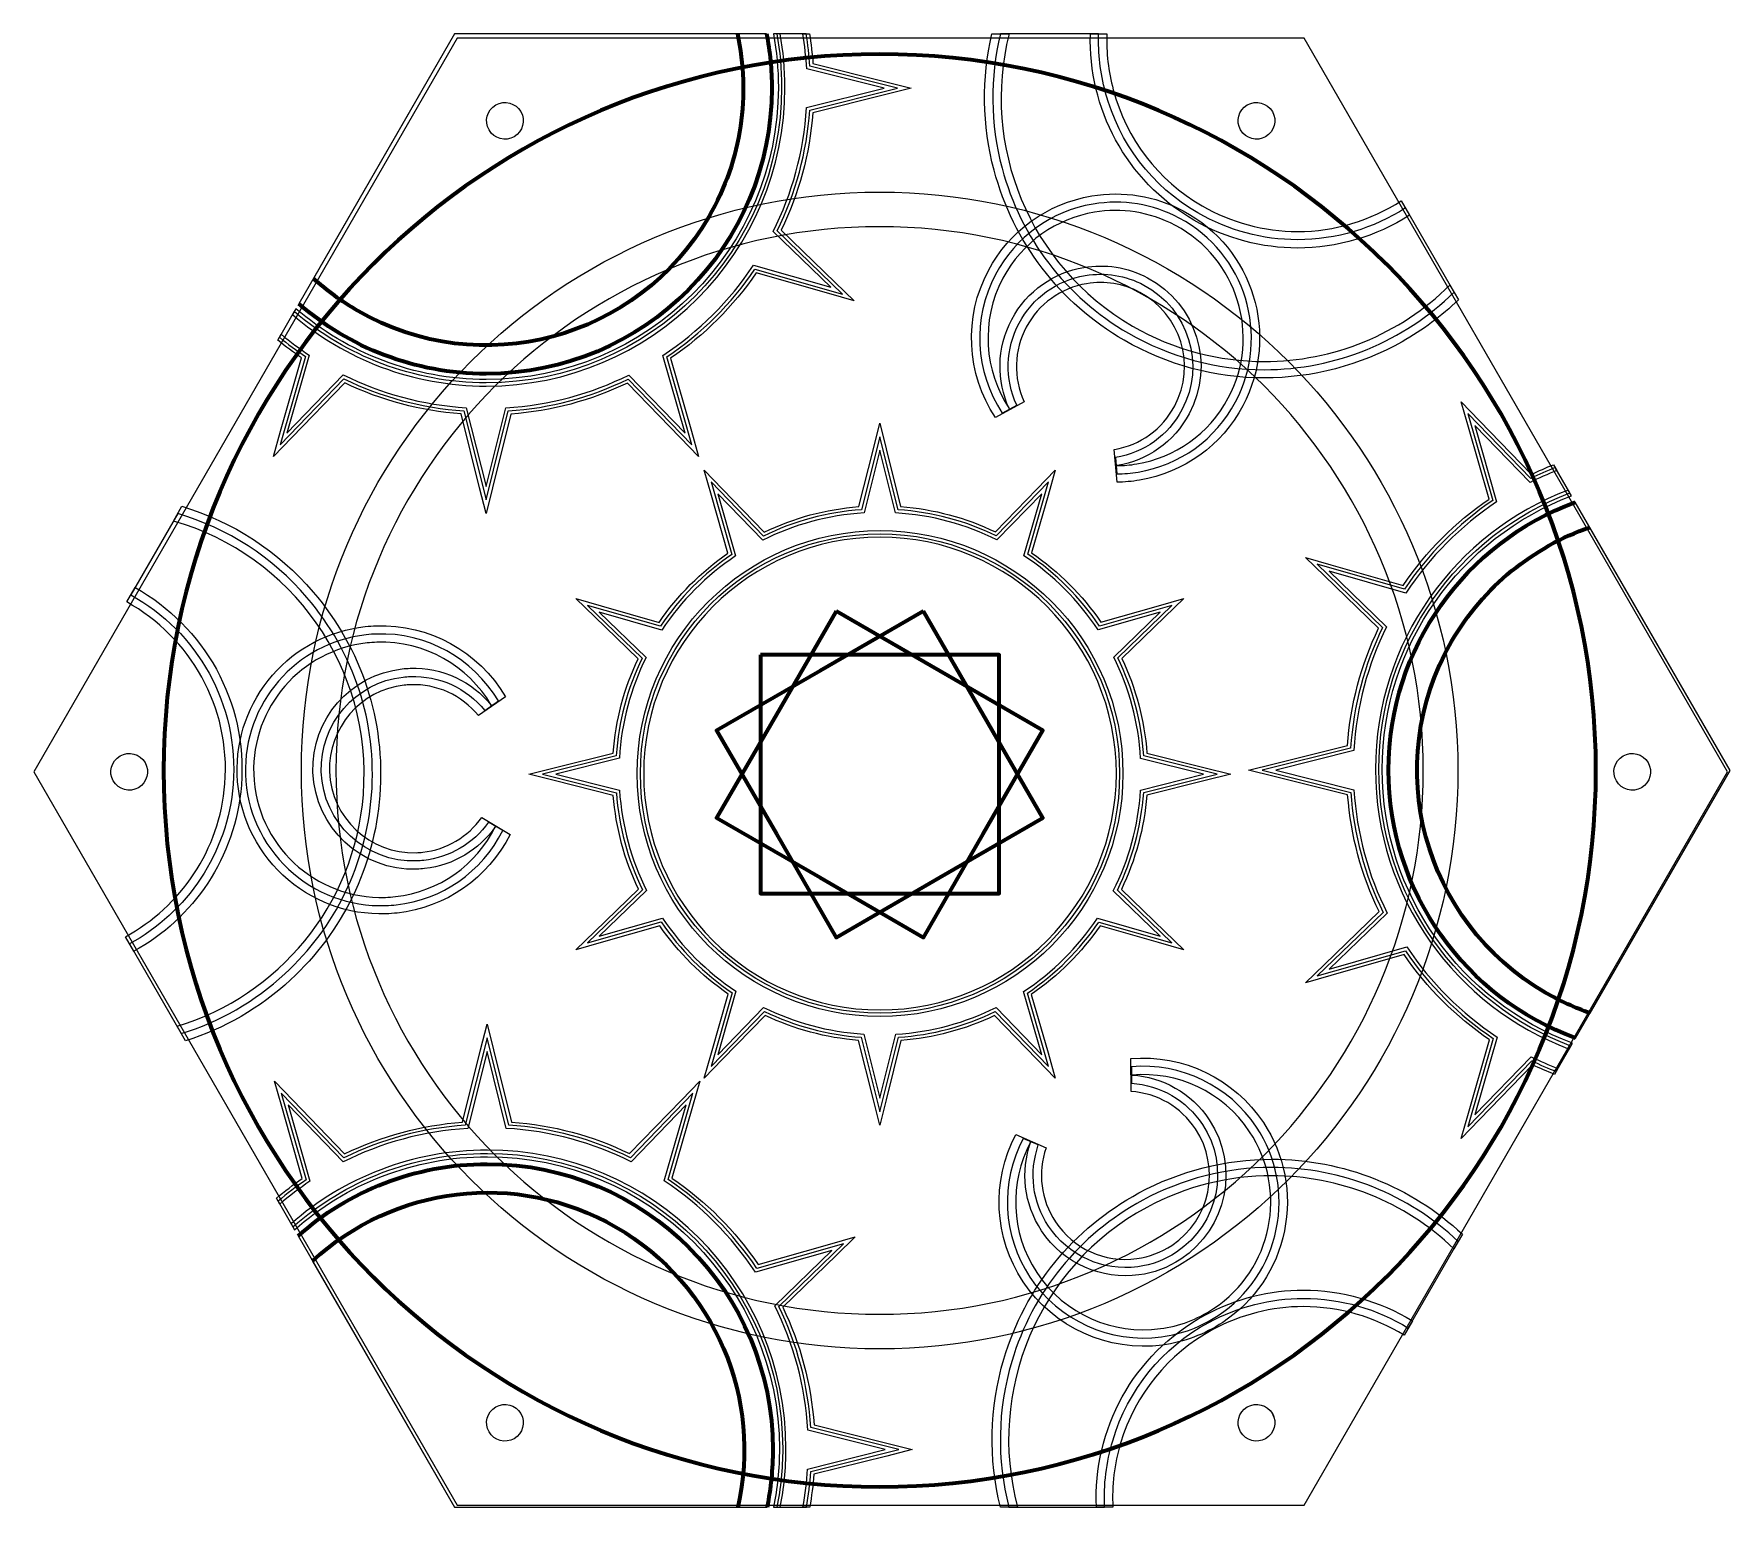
# Model space of a CAD drawing. Header units: millimetres. Extents: x -189 to -4, y -126 to 35.
import ezdxf

# ---------------------------------------------------------------- set-up
doc = ezdxf.new("R2010")
doc.units = ezdxf.units.MM
doc.header["$MEASUREMENT"] = 0
doc.layers.add('#Layer 1', color=7, linetype='Continuous')
doc.layers.add('Layer 1', color=7, linetype='Continuous')

msp = doc.modelspace()

# ---------------------------------------------------------------- linework, layer by layer
at = {"layer": '#Layer 1', "lineweight": 9}
for points, knots in [([(-188.5362, -45.5481), (-188.5362, -45.5481), (-142.3482, 34.4519), (-142.3482, 34.4519), (-142.3482, 34.4519), (-142.3482, 34.4519), (-49.9722, 34.4519), (-49.9722, 34.4519), (-49.9722, 34.4519), (-49.9722, 34.4519), (-3.7842, -45.5481), (-3.7842, -45.5481), (-3.7842, -45.5481), (-3.7842, -45.5481), (-49.9722, -125.5481), (-49.9722, -125.5481), (-49.9722, -125.5481), (-49.9722, -125.5481), (-142.3482, -125.5481), (-142.3482, -125.5481), (-142.3482, -125.5481), (-142.3482, -125.5481), (-188.5362, -45.5481), (-188.5362, -45.5481)], [0, 0, 0, 0, 0.14285714, 0.14285714, 0.14285714, 0.14285714, 0.28571429, 0.28571429, 0.28571429, 0.28571429, 0.42857143, 0.42857143, 0.42857143, 0.42857143, 0.57142857, 0.57142857, 0.57142857, 0.57142857, 0.71428571, 0.71428571, 0.71428571, 0.71428571, 1, 1, 1, 1]), ([(-135.42, 26.4519), (-135.9723, 27.4085), (-137.1954, 27.7362), (-138.152, 27.1839), (-138.152, 27.1839), (-139.1087, 26.6316), (-139.4364, 25.4085), (-138.8842, 24.452), (-138.8842, 24.452), (-138.3319, 23.4953), (-137.1087, 23.1675), (-136.152, 23.7198), (-136.152, 23.7198), (-135.1954, 24.2721), (-134.8677, 25.4953), (-135.42, 26.4519)], [0, 0, 0, 0, 0.2, 0.2, 0.2, 0.2, 0.4, 0.4, 0.4, 0.4, 0.6, 0.6, 0.6, 0.6, 1, 1, 1, 1]), ([(-53.4363, 26.4519), (-53.9885, 27.4085), (-55.2117, 27.7363), (-56.1683, 27.184), (-56.1683, 27.184), (-57.125, 26.6317), (-57.4526, 25.4085), (-56.9004, 24.4519), (-56.9004, 24.4519), (-56.3481, 23.4953), (-55.125, 23.1676), (-54.1683, 23.7199), (-54.1683, 23.7199), (-53.2117, 24.2722), (-52.884, 25.4953), (-53.4363, 26.4519)], [0, 0, 0, 0, 0.2, 0.2, 0.2, 0.2, 0.4, 0.4, 0.4, 0.4, 0.6, 0.6, 0.6, 0.6, 1, 1, 1, 1]), ([(-176.4119, -44.5481), (-176.9642, -43.5915), (-178.1873, -43.2637), (-179.144, -43.816), (-179.144, -43.816), (-180.1006, -44.3683), (-180.4283, -45.5915), (-179.876, -46.5481), (-179.876, -46.5481), (-179.3237, -47.5047), (-178.1006, -47.8324), (-177.144, -47.2801), (-177.144, -47.2801), (-176.1873, -46.7278), (-175.8596, -45.5047), (-176.4119, -44.5481)], [0, 0, 0, 0, 0.2, 0.2, 0.2, 0.2, 0.4, 0.4, 0.4, 0.4, 0.6, 0.6, 0.6, 0.6, 1, 1, 1, 1]), ([(-12.4444, -44.5481), (-12.9967, -43.5915), (-14.2198, -43.2638), (-15.1764, -43.8161), (-15.1764, -43.8161), (-16.1331, -44.3684), (-16.4608, -45.5915), (-15.9085, -46.5481), (-15.9085, -46.5481), (-15.3562, -47.5047), (-14.1331, -47.8325), (-13.1764, -47.2802), (-13.1764, -47.2802), (-12.2198, -46.7279), (-11.8921, -45.5047), (-12.4444, -44.5481)], [0, 0, 0, 0, 0.2, 0.2, 0.2, 0.2, 0.4, 0.4, 0.4, 0.4, 0.6, 0.6, 0.6, 0.6, 1, 1, 1, 1]), ([(-135.42, -115.5481), (-135.9723, -114.5915), (-137.1954, -114.2638), (-138.1521, -114.8161), (-138.1521, -114.8161), (-139.1087, -115.3684), (-139.4364, -116.5915), (-138.8841, -117.5481), (-138.8841, -117.5481), (-138.3319, -118.5047), (-137.1087, -118.8325), (-136.1521, -118.2802), (-136.1521, -118.2802), (-135.1954, -117.7279), (-134.8677, -116.5047), (-135.42, -115.5481)], [0, 0, 0, 0, 0.2, 0.2, 0.2, 0.2, 0.4, 0.4, 0.4, 0.4, 0.6, 0.6, 0.6, 0.6, 1, 1, 1, 1]), ([(-53.4363, -115.5481), (-53.9885, -114.5915), (-55.2117, -114.2637), (-56.1684, -114.816), (-56.1684, -114.816), (-57.125, -115.3683), (-57.4527, -116.5915), (-56.9004, -117.5481), (-56.9004, -117.5481), (-56.3481, -118.5047), (-55.125, -118.8324), (-54.1684, -118.2801), (-54.1684, -118.2801), (-53.2117, -117.7279), (-52.884, -116.5047), (-53.4362, -115.5482), (-53.695, -115.0999), (-52.9187, -116.4448), (-53.4363, -115.5481)], [0, 0, 0, 0, 0.2, 0.2, 0.2, 0.2, 0.4, 0.4, 0.4, 0.4, 0.6, 0.6, 0.6, 0.6, 1, 1, 1, 1.00014142, 1.00014142, 1.00014142, 1.00014142])]:
    msp.add_open_spline(points, degree=3, knots=knots, dxfattribs=at)
at = {"layer": '#Layer 1', "color": 7}
for points, knots in [([(-104.662, 34.9283), (-104.4527, 33.6799), (-104.3093, 32.4091), (-104.2357, 31.1194), (-104.2357, 31.1194), (-104.2357, 31.1194), (-95.7939, 29.0062), (-95.7939, 29.0062), (-95.7939, 29.0062), (-95.7939, 29.0062), (-104.247, 26.8888), (-104.247, 26.8888), (-104.247, 26.8888), (-104.5478, 22.0538), (-105.8301, 17.4844), (-107.8975, 13.377), (-107.8975, 13.377), (-107.8975, 13.377), (-101.6123, 7.2999), (-101.6123, 7.2999), (-101.6123, 7.2999), (-101.6123, 7.2999), (-110.0345, 9.7047), (-110.0345, 9.7047), (-110.0345, 9.7047), (-112.6391, 5.799), (-116.0064, 2.4466), (-119.9254, -0.1398), (-119.9254, -0.1398), (-119.9254, -0.1398), (-117.5064, -8.6014), (-117.5064, -8.6014), (-117.5064, -8.6014), (-117.5064, -8.6014), (-123.6287, -2.2718), (-123.6287, -2.2718), (-123.6287, -2.2718), (-127.7207, -4.3048), (-132.2654, -5.5603), (-137.0723, -5.8457), (-137.0723, -5.8457), (-137.0723, -5.8457), (-139.2191, -14.4192), (-139.2191, -14.4192), (-139.2191, -14.4192), (-139.2191, -14.4192), (-141.3667, -5.8415), (-141.3667, -5.8415), (-141.3667, -5.8415), (-146.1659, -5.5463), (-150.7029, -4.2844), (-154.7865, -2.2493), (-154.7865, -2.2493), (-154.7865, -2.2493), (-160.9319, -8.6014), (-160.9319, -8.6014), (-160.9319, -8.6014), (-160.9319, -8.6014), (-158.5023, -0.101), (-158.5023, -0.101), (-158.5023, -0.101), (-159.5624, 0.6019), (-160.5819, 1.3608), (-161.5568, 2.1717), (-161.5568, 2.1717), (-161.5568, 2.1717), (-161.9231, 1.5371), (-161.9231, 1.5371), (-161.9231, 1.5371), (-161.0942, 0.8537), (-160.2323, 0.2056), (-159.3382, -0.4059), (-159.3382, -0.4059), (-159.3382, -0.4059), (-161.6239, -8.4035), (-161.6239, -8.4035), (-161.6239, -8.4035), (-161.6239, -8.4035), (-162.4144, -11.169), (-162.4144, -11.169), (-162.4144, -11.169), (-162.4144, -11.169), (-160.4145, -9.1019), (-160.4145, -9.1019), (-160.4145, -9.1019), (-160.4145, -9.1019), (-154.6328, -3.1257), (-154.6328, -3.1257), (-154.6328, -3.1257), (-150.6371, -5.0447), (-146.3714, -6.1865), (-141.9379, -6.5238), (-141.9379, -6.5238), (-141.9379, -6.5238), (-139.9174, -14.5941), (-139.9174, -14.5941), (-139.9174, -14.5941), (-139.9174, -14.5941), (-139.2191, -17.3829), (-139.2191, -17.3829), (-139.2191, -17.3829), (-139.2191, -17.3829), (-138.5209, -14.5941), (-138.5209, -14.5941), (-138.5209, -14.5941), (-138.5209, -14.5941), (-136.5013, -6.529), (-136.5013, -6.529), (-136.5013, -6.529), (-132.0599, -6.2006), (-127.7865, -5.0645), (-123.7827, -3.1479), (-123.7827, -3.1479), (-123.7827, -3.1479), (-118.0238, -9.1019), (-118.0238, -9.1019), (-118.0238, -9.1019), (-118.0238, -9.1019), (-116.0235, -11.17), (-116.0235, -11.17), (-116.0235, -11.17), (-116.0235, -11.17), (-116.8144, -8.4035), (-116.8144, -8.4035), (-116.8144, -8.4035), (-116.8144, -8.4035), (-119.0892, -0.4456), (-119.0892, -0.4456), (-119.0892, -0.4456), (-115.4035, 2.0638), (-112.2591, 5.1936), (-109.7309, 8.8695), (-109.7309, 8.8695), (-109.7309, 8.8695), (-101.81, 6.6076), (-101.81, 6.6076), (-101.81, 6.6076), (-101.81, 6.6076), (-99.044, 5.8178), (-99.044, 5.8178), (-99.044, 5.8178), (-99.044, 5.8178), (-101.1119, 7.8174), (-101.1119, 7.8174), (-101.1119, 7.8174), (-101.1119, 7.8174), (-107.0194, 13.5292), (-107.0194, 13.5292), (-107.0194, 13.5292), (-105.069, 17.5504), (-103.9081, 21.8471), (-103.5651, 26.3175), (-103.5651, 26.3175), (-103.5651, 26.3175), (-95.6188, 28.308), (-95.6188, 28.308), (-95.6188, 28.308), (-95.6188, 28.308), (-92.8302, 29.0063), (-92.8302, 29.0063), (-92.8302, 29.0063), (-92.8302, 29.0063), (-95.6192, 29.7045), (-95.6192, 29.7045), (-95.6192, 29.7045), (-95.6192, 29.7045), (-103.5511, 31.69), (-103.5511, 31.69), (-103.5511, 31.69), (-103.6291, 32.78), (-103.7559, 33.86), (-103.9308, 34.9283), (-103.9308, 34.9283), (-103.9308, 34.9283), (-104.662, 34.9283), (-104.662, 34.9283)], [0, 0, 0, 0, 0.02222222, 0.02222222, 0.02222222, 0.02222222, 0.04444444, 0.04444444, 0.04444444, 0.04444444, 0.06666667, 0.06666667, 0.06666667, 0.06666667, 0.08888889, 0.08888889, 0.08888889, 0.08888889, 0.11111111, 0.11111111, 0.11111111, 0.11111111, 0.13333333, 0.13333333, 0.13333333, 0.13333333, 0.15555556, 0.15555556, 0.15555556, 0.15555556, 0.17777778, 0.17777778, 0.17777778, 0.17777778, 0.2, 0.2, 0.2, 0.2, 0.22222222, 0.22222222, 0.22222222, 0.22222222, 0.24444444, 0.24444444, 0.24444444, 0.24444444, 0.26666667, 0.26666667, 0.26666667, 0.26666667, 0.28888889, 0.28888889, 0.28888889, 0.28888889, 0.31111111, 0.31111111, 0.31111111, 0.31111111, 0.33333333, 0.33333333, 0.33333333, 0.33333333, 0.35555556, 0.35555556, 0.35555556, 0.35555556, 0.37777778, 0.37777778, 0.37777778, 0.37777778, 0.4, 0.4, 0.4, 0.4, 0.42222222, 0.42222222, 0.42222222, 0.42222222, 0.44444444, 0.44444444, 0.44444444, 0.44444444, 0.46666667, 0.46666667, 0.46666667, 0.46666667, 0.48888889, 0.48888889, 0.48888889, 0.48888889, 0.51111111, 0.51111111, 0.51111111, 0.51111111, 0.53333333, 0.53333333, 0.53333333, 0.53333333, 0.55555556, 0.55555556, 0.55555556, 0.55555556, 0.57777778, 0.57777778, 0.57777778, 0.57777778, 0.6, 0.6, 0.6, 0.6, 0.62222222, 0.62222222, 0.62222222, 0.62222222, 0.64444444, 0.64444444, 0.64444444, 0.64444444, 0.66666667, 0.66666667, 0.66666667, 0.66666667, 0.68888889, 0.68888889, 0.68888889, 0.68888889, 0.71111111, 0.71111111, 0.71111111, 0.71111111, 0.73333333, 0.73333333, 0.73333333, 0.73333333, 0.75555556, 0.75555556, 0.75555556, 0.75555556, 0.77777778, 0.77777778, 0.77777778, 0.77777778, 0.8, 0.8, 0.8, 0.8, 0.82222222, 0.82222222, 0.82222222, 0.82222222, 0.84444444, 0.84444444, 0.84444444, 0.84444444, 0.86666667, 0.86666667, 0.86666667, 0.86666667, 0.88888889, 0.88888889, 0.88888889, 0.88888889, 0.91111111, 0.91111111, 0.91111111, 0.91111111, 0.93333333, 0.93333333, 0.93333333, 0.93333333, 0.95555556, 0.95555556, 0.95555556, 0.95555556, 1, 1, 1, 1]), ([(-160.3217, 4.3108), (-160.3217, 4.3108), (-159.9485, 4.9571), (-159.9485, 4.9571), (-159.9485, 4.9571), (-154.3683, 0.1503), (-147.1102, -2.7597), (-139.1847, -2.7597), (-139.1847, -2.7597), (-139.1847, -2.7597), (-139.1847, -2.7597), (-139.1847, -2.7597), (-139.1847, -2.7597), (-121.6189, -2.7597), (-107.3281, 11.5309), (-107.3281, 29.0962), (-107.3281, 29.0962), (-107.3281, 31.0878), (-107.5137, 33.0368), (-107.8651, 34.9283), (-107.8651, 34.9283), (-107.8651, 34.9283), (-107.1296, 34.9283), (-107.1296, 34.9283), (-107.1296, 34.9283), (-106.7875, 33.0359), (-106.6082, 31.0871), (-106.6082, 29.0962), (-106.6082, 29.0962), (-106.6082, 11.105), (-121.1928, -3.4796), (-139.1847, -3.4796), (-139.1847, -3.4796), (-139.1847, -3.4796), (-139.1847, -3.4796), (-139.1847, -3.4796), (-139.1847, -3.4796), (-147.2516, -3.4796), (-154.6322, -0.5459), (-160.3217, 4.3108)], [0, 0, 0, 0, 0.09090909, 0.09090909, 0.09090909, 0.09090909, 0.18181818, 0.18181818, 0.18181818, 0.18181818, 0.27272727, 0.27272727, 0.27272727, 0.27272727, 0.36363636, 0.36363636, 0.36363636, 0.36363636, 0.45454545, 0.45454545, 0.45454545, 0.45454545, 0.54545455, 0.54545455, 0.54545455, 0.54545455, 0.63636364, 0.63636364, 0.63636364, 0.63636364, 0.72727273, 0.72727273, 0.72727273, 0.72727273, 0.81818182, 0.81818182, 0.81818182, 0.81818182, 1, 1, 1, 1]), ([(-108.6114, 34.9283), (-108.2423, 33.0108), (-108.0466, 31.0315), (-108.0466, 29.0062), (-108.0466, 29.0062), (-108.0466, 11.8045), (-121.9907, -2.1389), (-139.191, -2.1389), (-139.191, -2.1389), (-147.013, -2.1389), (-154.1611, 0.7451), (-159.6311, 5.507), (-159.6311, 5.507), (-159.6311, 5.507), (-142.6447, 34.9283), (-142.6447, 34.9283), (-142.6447, 34.9283), (-142.6447, 34.9283), (-108.6114, 34.9283), (-108.6114, 34.9283)], [0, 0, 0, 0, 0.16666667, 0.16666667, 0.16666667, 0.16666667, 0.33333333, 0.33333333, 0.33333333, 0.33333333, 0.5, 0.5, 0.5, 0.5, 0.66666667, 0.66666667, 0.66666667, 0.66666667, 1, 1, 1, 1]), ([(-153.2062, 4.7305), (-154.9753, 5.7519), (-156.5894, 6.9384), (-158.0434, 8.257), (-158.0434, 8.257), (-158.0434, 8.257), (-142.6447, 34.9283), (-142.6447, 34.9283), (-142.6447, 34.9283), (-142.6447, 34.9283), (-111.7938, 34.9283), (-111.7938, 34.9283), (-111.7938, 34.9283), (-110.3721, 28.3621), (-111.2923, 21.2669), (-114.916, 14.9903), (-114.916, 14.9903), (-122.6565, 1.5832), (-139.7998, -3.0099), (-153.2062, 4.7305)], [0, 0, 0, 0, 0.16666667, 0.16666667, 0.16666667, 0.16666667, 0.33333333, 0.33333333, 0.33333333, 0.33333333, 0.5, 0.5, 0.5, 0.5, 0.66666667, 0.66666667, 0.66666667, 0.66666667, 1, 1, 1, 1]), ([(-34.0704, 7.5391), (-39.5051, 2.1385), (-46.8403, -0.7954), (-54.3301, -0.7954), (-54.3301, -0.7954), (-59.2123, -0.7954), (-64.1598, 0.4508), (-68.6887, 3.072), (-68.6887, 3.072), (-80.046, 9.6459), (-85.2144, 22.8064), (-82.1607, 34.9283), (-82.1607, 34.9283), (-82.1607, 34.9283), (-84.0203, 34.9283), (-84.0203, 34.9283), (-84.0203, 34.9283), (-85.1684, 30.0852), (-85.1081, 25.0041), (-83.7889, 20.0597), (-83.7889, 20.0597), (-81.6877, 12.1841), (-76.6452, 5.5979), (-69.5902, 1.5146), (-69.5902, 1.5146), (-64.945, -1.174), (-59.6682, -2.595), (-54.3301, -2.595), (-54.3301, -2.595), (-49.0695, -2.595), (-43.8667, -1.2288), (-39.2845, 1.3562), (-39.2845, 1.3562), (-37.0463, 2.6188), (-34.9841, 4.1596), (-33.1432, 5.9333), (-33.1432, 5.9333), (-33.1432, 5.9333), (-34.0704, 7.5391), (-34.0704, 7.5391)], [0, 0, 0, 0, 0.09090909, 0.09090909, 0.09090909, 0.09090909, 0.18181818, 0.18181818, 0.18181818, 0.18181818, 0.27272727, 0.27272727, 0.27272727, 0.27272727, 0.36363636, 0.36363636, 0.36363636, 0.36363636, 0.45454545, 0.45454545, 0.45454545, 0.45454545, 0.54545455, 0.54545455, 0.54545455, 0.54545455, 0.63636364, 0.63636364, 0.63636364, 0.63636364, 0.72727273, 0.72727273, 0.72727273, 0.72727273, 0.81818182, 0.81818182, 0.81818182, 0.81818182, 1, 1, 1, 1]), ([(-73.283, 34.9283), (-73.5345, 26.8748), (-69.4649, 18.9449), (-62.0027, 14.626), (-62.0027, 14.626), (-58.4345, 12.5605), (-54.5382, 11.5791), (-50.6919, 11.5791), (-50.6919, 11.5791), (-46.3717, 11.5791), (-42.1164, 12.8189), (-38.4664, 15.1532), (-38.4664, 15.1532), (-38.4664, 15.1532), (-39.3743, 16.7258), (-39.3743, 16.7258), (-39.3743, 16.7258), (-42.6967, 14.5804), (-46.618, 13.3788), (-50.6919, 13.3788), (-50.6919, 13.3788), (-54.332, 13.3788), (-57.9311, 14.3487), (-61.1012, 16.1835), (-61.1012, 16.1835), (-65.9144, 18.9692), (-69.3544, 23.4624), (-70.7882, 28.8353), (-70.7882, 28.8353), (-71.326, 30.8512), (-71.557, 32.9004), (-71.4889, 34.9283), (-71.4889, 34.9283), (-71.4889, 34.9283), (-73.283, 34.9283), (-73.283, 34.9283)], [0, 0, 0, 0, 0.1, 0.1, 0.1, 0.1, 0.2, 0.2, 0.2, 0.2, 0.3, 0.3, 0.3, 0.3, 0.4, 0.4, 0.4, 0.4, 0.5, 0.5, 0.5, 0.5, 0.6, 0.6, 0.6, 0.6, 0.7, 0.7, 0.7, 0.7, 0.8, 0.8, 0.8, 0.8, 1, 1, 1, 1]), ([(-73.1398, 17.2559), (-73.1398, 17.2559), (-73.1398, 17.2559), (-73.1398, 17.2559), (-73.1398, 17.2559), (-77.999, 16.4365), (-82.1095, 13.4733), (-84.4173, 9.126), (-84.4173, 9.126), (-87.1193, 4.0387), (-86.823, -2.1107), (-83.6434, -6.9218), (-83.6434, -6.9218), (-83.6434, -6.9218), (-80.5064, -5.1791), (-80.5064, -5.1791), (-80.5064, -5.1791), (-81.7105, -2.556), (-81.627, 0.4064), (-80.277, 2.9487), (-80.277, 2.9487), (-78.9314, 5.4831), (-76.5341, 7.2108), (-73.6999, 7.6887), (-73.6999, 7.6887), (-71.6967, 8.0265), (-69.6865, 7.7), (-67.8864, 6.7444), (-67.8864, 6.7444), (-63.4243, 4.3748), (-61.7214, -1.1832), (-64.0911, -5.6457), (-64.0911, -5.6457), (-65.4362, -8.1786), (-67.8334, -9.9054), (-70.6678, -10.3834), (-70.6678, -10.3834), (-70.6678, -10.3834), (-70.6955, -10.3881), (-70.6955, -10.3881), (-70.6955, -10.3881), (-70.6955, -10.3881), (-70.3828, -13.9631), (-70.3828, -13.9631), (-70.3828, -13.9631), (-69.5644, -13.9545), (-68.7399, -13.881), (-67.9316, -13.7447), (-67.9316, -13.7447), (-63.073, -12.9254), (-58.9628, -9.9624), (-56.6542, -5.6154), (-56.6542, -5.6154), (-52.59, 2.0384), (-55.5105, 11.5723), (-63.1645, 15.637), (-63.1645, 15.637), (-66.2519, 17.2761), (-69.7008, 17.8359), (-73.1398, 17.2559)], [0, 0, 0, 0, 0.0625, 0.0625, 0.0625, 0.0625, 0.125, 0.125, 0.125, 0.125, 0.1875, 0.1875, 0.1875, 0.1875, 0.25, 0.25, 0.25, 0.25, 0.3125, 0.3125, 0.3125, 0.3125, 0.375, 0.375, 0.375, 0.375, 0.4375, 0.4375, 0.4375, 0.4375, 0.5, 0.5, 0.5, 0.5, 0.5625, 0.5625, 0.5625, 0.5625, 0.625, 0.625, 0.625, 0.625, 0.6875, 0.6875, 0.6875, 0.6875, 0.75, 0.75, 0.75, 0.75, 0.8125, 0.8125, 0.8125, 0.8125, 0.875, 0.875, 0.875, 0.875, 1, 1, 1, 1]), ([(-72.8405, 15.4814), (-69.9225, 15.9735), (-66.824, 15.5425), (-64.0086, 14.0477), (-64.0086, 14.0477), (-57.2203, 10.4428), (-54.6388, 2.0172), (-58.2437, -4.7714), (-58.2437, -4.7714), (-60.3534, -8.744), (-64.1137, -11.2759), (-68.2309, -11.9702), (-68.2309, -11.9702), (-68.9455, -12.0907), (-69.6716, -12.1559), (-70.4014, -12.1635), (-70.4014, -12.1635), (-70.3904, -12.1617), (-70.3796, -12.1598), (-70.3685, -12.158), (-70.3685, -12.158), (-67.1255, -11.6111), (-64.1632, -9.6185), (-62.5016, -6.4896), (-62.5016, -6.4896), (-59.662, -1.1422), (-61.6951, 5.4942), (-67.0427, 8.3339), (-67.0427, 8.3339), (-69.2609, 9.5116), (-71.7003, 9.8509), (-73.9992, 9.4633), (-73.9992, 9.4633), (-77.2423, 8.9164), (-80.2049, 6.922), (-81.8665, 3.7926), (-81.8665, 3.7926), (-83.5335, 0.6529), (-83.5187, -2.9305), (-82.1422, -5.9297), (-82.1422, -5.9297), (-84.8614, -1.8149), (-85.3041, 3.6197), (-82.8278, 8.2821), (-82.8278, 8.2821), (-80.7184, 12.2558), (-76.9584, 14.787), (-72.8405, 15.4814)], [0, 0, 0, 0, 0.07692308, 0.07692308, 0.07692308, 0.07692308, 0.15384615, 0.15384615, 0.15384615, 0.15384615, 0.23076923, 0.23076923, 0.23076923, 0.23076923, 0.30769231, 0.30769231, 0.30769231, 0.30769231, 0.38461538, 0.38461538, 0.38461538, 0.38461538, 0.46153846, 0.46153846, 0.46153846, 0.46153846, 0.53846154, 0.53846154, 0.53846154, 0.53846154, 0.61538462, 0.61538462, 0.61538462, 0.61538462, 0.69230769, 0.69230769, 0.69230769, 0.69230769, 0.76923077, 0.76923077, 0.76923077, 0.76923077, 0.84615385, 0.84615385, 0.84615385, 0.84615385, 1, 1, 1, 1]), ([(-22.2748, -77.9197), (-23.275, -77.5314), (-24.253, -77.0984), (-25.2064, -76.6234), (-25.2064, -76.6234), (-25.2064, -76.6234), (-31.3517, -82.9755), (-31.3517, -82.9755), (-31.3517, -82.9755), (-31.3517, -82.9755), (-28.9223, -74.4752), (-28.9223, -74.4752), (-28.9223, -74.4752), (-32.821, -71.8904), (-36.172, -68.5463), (-38.7646, -64.6525), (-38.7646, -64.6525), (-38.7646, -64.6525), (-47.2459, -67.0743), (-47.2459, -67.0743), (-47.2459, -67.0743), (-47.2459, -67.0743), (-40.9135, -60.9515), (-40.9135, -60.9515), (-40.9135, -60.9515), (-42.9648, -56.8615), (-44.2379, -52.314), (-44.5395, -47.5021), (-44.5395, -47.5021), (-44.5395, -47.5021), (-53.0638, -45.3681), (-53.0638, -45.3681), (-53.0638, -45.3681), (-53.0638, -45.3681), (-44.5514, -43.2367), (-44.5514, -43.2367), (-44.5514, -43.2367), (-44.2738, -38.403), (-43.0147, -33.8336), (-40.972, -29.7213), (-40.972, -29.7213), (-40.972, -29.7213), (-47.2459, -23.6504), (-47.2459, -23.6504), (-47.2459, -23.6504), (-47.2459, -23.6504), (-38.8602, -26.0489), (-38.8602, -26.0489), (-38.8602, -26.0489), (-36.2649, -22.1081), (-32.8948, -18.7226), (-28.9659, -16.1089), (-28.9659, -16.1089), (-28.9659, -16.1089), (-31.3517, -7.7604), (-31.3517, -7.7604), (-31.3517, -7.7604), (-31.3517, -7.7604), (-25.3252, -13.9916), (-25.3252, -13.9916), (-25.3252, -13.9916), (-24.3727, -13.5121), (-23.3954, -13.0749), (-22.3956, -12.6823), (-22.3956, -12.6823), (-22.3956, -12.6823), (-22.7601, -12.0508), (-22.7601, -12.0508), (-22.7601, -12.0508), (-23.5746, -12.3741), (-24.3793, -12.7282), (-25.173, -13.1134), (-25.173, -13.1134), (-25.173, -13.1134), (-30.8344, -7.26), (-30.8344, -7.26), (-30.8344, -7.26), (-30.8344, -7.26), (-32.8344, -5.1919), (-32.8344, -5.1919), (-32.8344, -5.1919), (-32.8344, -5.1919), (-32.0439, -7.9583), (-32.0439, -7.9583), (-32.0439, -7.9583), (-32.0439, -7.9583), (-29.8014, -15.8047), (-29.8014, -15.8047), (-29.8014, -15.8047), (-33.4994, -18.3422), (-36.6462, -21.5035), (-39.1667, -25.2126), (-39.1667, -25.2126), (-39.1667, -25.2126), (-47.0481, -22.9584), (-47.0481, -22.9584), (-47.0481, -22.9584), (-47.0481, -22.9584), (-49.8139, -22.1672), (-49.8139, -22.1672), (-49.8139, -22.1672), (-49.8139, -22.1672), (-47.7464, -24.1678), (-47.7464, -24.1678), (-47.7464, -24.1678), (-47.7464, -24.1678), (-41.8478, -29.8753), (-41.8478, -29.8753), (-41.8478, -29.8753), (-43.7757, -33.9026), (-44.9142, -38.2003), (-45.2358, -42.666), (-45.2358, -42.666), (-45.2358, -42.666), (-53.2385, -44.6698), (-53.2385, -44.6698), (-53.2385, -44.6698), (-53.2385, -44.6698), (-56.0275, -45.3681), (-56.0275, -45.3681), (-56.0275, -45.3681), (-56.0275, -45.3681), (-53.2385, -46.0661), (-53.2385, -46.0661), (-53.2385, -46.0661), (-53.2385, -46.0661), (-45.221, -48.0737), (-45.221, -48.0737), (-45.221, -48.0737), (-44.8776, -52.521), (-43.7251, -56.7968), (-41.7912, -60.7985), (-41.7912, -60.7985), (-41.7912, -60.7985), (-47.7464, -66.5569), (-47.7464, -66.5569), (-47.7464, -66.5569), (-47.7464, -66.5569), (-49.8143, -68.5562), (-49.8143, -68.5562), (-49.8143, -68.5562), (-49.8143, -68.5562), (-47.0484, -67.7663), (-47.0484, -67.7663), (-47.0484, -67.7663), (-47.0484, -67.7663), (-39.0686, -65.488), (-39.0686, -65.488), (-39.0686, -65.488), (-36.5538, -69.1495), (-33.4252, -72.272), (-29.7581, -74.7802), (-29.7581, -74.7802), (-29.7581, -74.7802), (-32.0439, -82.7777), (-32.0439, -82.7777), (-32.0439, -82.7777), (-32.0439, -82.7777), (-32.8344, -85.5432), (-32.8344, -85.5432), (-32.8344, -85.5432), (-32.8344, -85.5432), (-30.8344, -83.476), (-30.8344, -83.476), (-30.8344, -83.476), (-30.8344, -83.476), (-25.0528, -77.5001), (-25.0528, -77.5001), (-25.0528, -77.5001), (-24.2589, -77.8814), (-23.4542, -78.2318), (-22.6396, -78.5516), (-22.6396, -78.5516), (-22.6396, -78.5516), (-22.2748, -77.9197), (-22.2748, -77.9197)], [0, 0, 0, 0, 0.02222222, 0.02222222, 0.02222222, 0.02222222, 0.04444444, 0.04444444, 0.04444444, 0.04444444, 0.06666667, 0.06666667, 0.06666667, 0.06666667, 0.08888889, 0.08888889, 0.08888889, 0.08888889, 0.11111111, 0.11111111, 0.11111111, 0.11111111, 0.13333333, 0.13333333, 0.13333333, 0.13333333, 0.15555556, 0.15555556, 0.15555556, 0.15555556, 0.17777778, 0.17777778, 0.17777778, 0.17777778, 0.2, 0.2, 0.2, 0.2, 0.22222222, 0.22222222, 0.22222222, 0.22222222, 0.24444444, 0.24444444, 0.24444444, 0.24444444, 0.26666667, 0.26666667, 0.26666667, 0.26666667, 0.28888889, 0.28888889, 0.28888889, 0.28888889, 0.31111111, 0.31111111, 0.31111111, 0.31111111, 0.33333333, 0.33333333, 0.33333333, 0.33333333, 0.35555556, 0.35555556, 0.35555556, 0.35555556, 0.37777778, 0.37777778, 0.37777778, 0.37777778, 0.4, 0.4, 0.4, 0.4, 0.42222222, 0.42222222, 0.42222222, 0.42222222, 0.44444444, 0.44444444, 0.44444444, 0.44444444, 0.46666667, 0.46666667, 0.46666667, 0.46666667, 0.48888889, 0.48888889, 0.48888889, 0.48888889, 0.51111111, 0.51111111, 0.51111111, 0.51111111, 0.53333333, 0.53333333, 0.53333333, 0.53333333, 0.55555556, 0.55555556, 0.55555556, 0.55555556, 0.57777778, 0.57777778, 0.57777778, 0.57777778, 0.6, 0.6, 0.6, 0.6, 0.62222222, 0.62222222, 0.62222222, 0.62222222, 0.64444444, 0.64444444, 0.64444444, 0.64444444, 0.66666667, 0.66666667, 0.66666667, 0.66666667, 0.68888889, 0.68888889, 0.68888889, 0.68888889, 0.71111111, 0.71111111, 0.71111111, 0.71111111, 0.73333333, 0.73333333, 0.73333333, 0.73333333, 0.75555556, 0.75555556, 0.75555556, 0.75555556, 0.77777778, 0.77777778, 0.77777778, 0.77777778, 0.8, 0.8, 0.8, 0.8, 0.82222222, 0.82222222, 0.82222222, 0.82222222, 0.84444444, 0.84444444, 0.84444444, 0.84444444, 0.86666667, 0.86666667, 0.86666667, 0.86666667, 0.88888889, 0.88888889, 0.88888889, 0.88888889, 0.91111111, 0.91111111, 0.91111111, 0.91111111, 0.93333333, 0.93333333, 0.93333333, 0.93333333, 0.95555556, 0.95555556, 0.95555556, 0.95555556, 1, 1, 1, 1]), ([(-173.3181, -18.1995), (-160.4698, -21.8677), (-151.537, -34.1701), (-152.6002, -48.0097), (-152.6002, -48.0097), (-153.5347, -60.1674), (-161.9102, -69.9716), (-172.9189, -73.3032), (-172.9189, -73.3032), (-172.9189, -73.3032), (-171.9946, -74.9039), (-171.9946, -74.9039), (-171.9946, -74.9039), (-167.7787, -73.5655), (-163.8694, -71.3091), (-160.542, -68.2412), (-160.542, -68.2412), (-154.8566, -62.9992), (-151.399, -55.863), (-150.8059, -48.1474), (-150.8059, -48.1474), (-150.1817, -40.0205), (-152.7594, -32.1365), (-158.0647, -25.9481), (-158.0647, -25.9481), (-161.9125, -21.4595), (-166.861, -18.2535), (-172.3901, -16.5922), (-172.3901, -16.5922), (-172.3901, -16.5922), (-173.3181, -18.1995), (-173.3181, -18.1995)], [0, 0, 0, 0, 0.11111111, 0.11111111, 0.11111111, 0.11111111, 0.22222222, 0.22222222, 0.22222222, 0.22222222, 0.33333333, 0.33333333, 0.33333333, 0.33333333, 0.44444444, 0.44444444, 0.44444444, 0.44444444, 0.55555556, 0.55555556, 0.55555556, 0.55555556, 0.66666667, 0.66666667, 0.66666667, 0.66666667, 0.77777778, 0.77777778, 0.77777778, 0.77777778, 1, 1, 1, 1]), ([(-21.1646, -14.8143), (-21.1646, -14.8143), (-20.7963, -15.4522), (-20.7963, -15.4522), (-20.7963, -15.4522), (-32.8568, -19.993), (-41.4605, -31.6488), (-41.4605, -45.2781), (-41.4605, -45.2781), (-41.4605, -58.9525), (-32.7993, -70.641), (-20.675, -75.1487), (-20.675, -75.1487), (-20.675, -75.1487), (-21.0432, -75.7865), (-21.0432, -75.7865), (-21.0432, -75.7865), (-33.3912, -71.1547), (-42.1804, -59.2437), (-42.1804, -45.2781), (-42.1804, -45.2781), (-42.1804, -31.3577), (-33.4488, -19.4787), (-21.1646, -14.8143)], [0, 0, 0, 0, 0.14285714, 0.14285714, 0.14285714, 0.14285714, 0.28571429, 0.28571429, 0.28571429, 0.28571429, 0.42857143, 0.42857143, 0.42857143, 0.42857143, 0.57142857, 0.57142857, 0.57142857, 0.57142857, 0.71428571, 0.71428571, 0.71428571, 0.71428571, 1, 1, 1, 1]), ([(-40.7561, -45.3681), (-40.7561, -31.9596), (-32.282, -20.531), (-20.3975, -16.1431), (-20.3975, -16.1431), (-20.3975, -16.1431), (-3.5028, -45.4056), (-3.5028, -45.4056), (-3.5028, -45.4056), (-3.5028, -45.4056), (-20.3623, -74.6071), (-20.3623, -74.6071), (-20.3623, -74.6071), (-32.2655, -70.229), (-40.7561, -58.7908), (-40.7561, -45.3681)], [0, 0, 0, 0, 0.2, 0.2, 0.2, 0.2, 0.4, 0.4, 0.4, 0.4, 0.6, 0.6, 0.6, 0.6, 1, 1, 1, 1]), ([(-23.6261, -69.6437), (-37.0332, -61.9032), (-41.6271, -44.76), (-33.8867, -31.3536), (-33.8867, -31.3536), (-30.3824, -25.2838), (-24.9507, -21.0208), (-18.8111, -18.8906), (-18.8111, -18.8906), (-18.8111, -18.8906), (-3.5028, -45.4056), (-3.5028, -45.4056), (-3.5028, -45.4056), (-3.5028, -45.4056), (-18.777, -71.8612), (-18.777, -71.8612), (-18.777, -71.8612), (-20.4305, -71.287), (-22.0542, -70.5513), (-23.6261, -69.6437)], [0, 0, 0, 0, 0.16666667, 0.16666667, 0.16666667, 0.16666667, 0.33333333, 0.33333333, 0.33333333, 0.33333333, 0.5, 0.5, 0.5, 0.5, 0.66666667, 0.66666667, 0.66666667, 0.66666667, 1, 1, 1, 1]), ([(-177.6433, -65.1201), (-171.1474, -61.5742), (-166.519, -54.9164), (-165.9096, -46.9876), (-165.9096, -46.9876), (-165.2101, -37.8777), (-170.0083, -29.6154), (-177.5091, -25.4586), (-177.5091, -25.4586), (-177.5091, -25.4586), (-178.4122, -27.0227), (-178.4122, -27.0227), (-178.4122, -27.0227), (-171.4973, -30.8488), (-167.0604, -38.4686), (-167.7039, -46.8498), (-167.7039, -46.8498), (-168.2595, -54.0792), (-172.5384, -60.2577), (-178.5532, -63.5441), (-178.5532, -63.5441), (-178.5532, -63.5441), (-177.6433, -65.1201), (-177.6433, -65.1201)], [0, 0, 0, 0, 0.14285714, 0.14285714, 0.14285714, 0.14285714, 0.28571429, 0.28571429, 0.28571429, 0.28571429, 0.42857143, 0.42857143, 0.42857143, 0.42857143, 0.57142857, 0.57142857, 0.57142857, 0.57142857, 0.71428571, 0.71428571, 0.71428571, 0.71428571, 1, 1, 1, 1]), ([(-152.3935, -29.7095), (-152.3935, -29.7095), (-152.3935, -29.7095), (-152.3935, -29.7095), (-152.3935, -29.7095), (-156.3188, -30.1439), (-159.9121, -32.0295), (-162.5119, -35.0193), (-162.5119, -35.0193), (-165.1253, -38.025), (-166.4912, -41.8738), (-166.3578, -45.8571), (-166.3578, -45.8571), (-166.2169, -50.0529), (-164.4506, -53.9426), (-161.3841, -56.8101), (-161.3841, -56.8101), (-158.3176, -59.6778), (-154.3179, -61.1794), (-150.1221, -61.0383), (-150.1221, -61.0383), (-149.7163, -61.0248), (-149.3065, -60.9955), (-148.9044, -60.951), (-148.9044, -60.951), (-143.5978, -60.3638), (-138.996, -57.1559), (-136.5939, -52.3703), (-136.5939, -52.3703), (-136.5939, -52.3703), (-139.6682, -50.5191), (-139.6682, -50.5191), (-139.6682, -50.5191), (-141.1848, -52.6481), (-143.5356, -54.0332), (-146.1177, -54.3189), (-146.1177, -54.3189), (-146.3525, -54.3449), (-146.5921, -54.3623), (-146.8293, -54.3701), (-146.8293, -54.3701), (-151.879, -54.5396), (-156.1253, -50.5693), (-156.2948, -45.5194), (-156.2948, -45.5194), (-156.4541, -40.7635), (-152.8794, -36.6285), (-148.1565, -36.1059), (-148.1565, -36.1059), (-147.9214, -36.0799), (-147.6819, -36.0626), (-147.444, -36.0547), (-147.444, -36.0547), (-144.5666, -35.9582), (-141.8685, -37.1838), (-140.0413, -39.417), (-140.0413, -39.417), (-140.0413, -39.417), (-137.0979, -37.3644), (-137.0979, -37.3644), (-137.0979, -37.3644), (-140.023, -32.3959), (-145.4178, -29.4292), (-151.1763, -29.6219), (-151.1763, -29.6219), (-151.5822, -29.6356), (-151.9915, -29.665), (-152.3935, -29.7095)], [0, 0, 0, 0, 0.05555556, 0.05555556, 0.05555556, 0.05555556, 0.11111111, 0.11111111, 0.11111111, 0.11111111, 0.16666667, 0.16666667, 0.16666667, 0.16666667, 0.22222222, 0.22222222, 0.22222222, 0.22222222, 0.27777778, 0.27777778, 0.27777778, 0.27777778, 0.33333333, 0.33333333, 0.33333333, 0.33333333, 0.38888889, 0.38888889, 0.38888889, 0.38888889, 0.44444444, 0.44444444, 0.44444444, 0.44444444, 0.5, 0.5, 0.5, 0.5, 0.55555556, 0.55555556, 0.55555556, 0.55555556, 0.61111111, 0.61111111, 0.61111111, 0.61111111, 0.66666667, 0.66666667, 0.66666667, 0.66666667, 0.72222222, 0.72222222, 0.72222222, 0.72222222, 0.77777778, 0.77777778, 0.77777778, 0.77777778, 0.83333333, 0.83333333, 0.83333333, 0.83333333, 0.88888889, 0.88888889, 0.88888889, 0.88888889, 1, 1, 1, 1]), ([(-152.1956, -31.4982), (-151.84, -31.4588), (-151.4795, -31.4327), (-151.116, -31.4206), (-151.116, -31.4206), (-145.8397, -31.2439), (-141.1509, -34.0274), (-138.6487, -38.2775), (-138.6487, -38.2775), (-140.7384, -35.723), (-143.9515, -34.137), (-147.5044, -34.2561), (-147.5044, -34.2561), (-147.7909, -34.2657), (-148.0743, -34.2863), (-148.3545, -34.3173), (-148.3545, -34.3173), (-153.9928, -34.9413), (-158.2866, -39.8152), (-158.0934, -45.5798), (-158.0934, -45.5798), (-157.8902, -51.631), (-152.8203, -56.372), (-146.7691, -56.1687), (-146.7691, -56.1687), (-146.4831, -56.159), (-146.1995, -56.1386), (-145.9198, -56.1076), (-145.9198, -56.1076), (-142.7246, -55.754), (-139.9627, -54.0346), (-138.2025, -51.5631), (-138.2025, -51.5631), (-140.2623, -55.6672), (-144.2974, -58.6306), (-149.1023, -59.1623), (-149.1023, -59.1623), (-149.4583, -59.2017), (-149.8186, -59.2274), (-150.1826, -59.2398), (-150.1826, -59.2398), (-157.8649, -59.4979), (-164.3013, -53.4785), (-164.5592, -45.7968), (-164.5592, -45.7968), (-164.8045, -38.4784), (-159.3543, -32.2904), (-152.1956, -31.4982)], [0, 0, 0, 0, 0.07692308, 0.07692308, 0.07692308, 0.07692308, 0.15384615, 0.15384615, 0.15384615, 0.15384615, 0.23076923, 0.23076923, 0.23076923, 0.23076923, 0.30769231, 0.30769231, 0.30769231, 0.30769231, 0.38461538, 0.38461538, 0.38461538, 0.38461538, 0.46153846, 0.46153846, 0.46153846, 0.46153846, 0.53846154, 0.53846154, 0.53846154, 0.53846154, 0.61538462, 0.61538462, 0.61538462, 0.61538462, 0.69230769, 0.69230769, 0.69230769, 0.69230769, 0.76923077, 0.76923077, 0.76923077, 0.76923077, 0.84615385, 0.84615385, 0.84615385, 0.84615385, 1, 1, 1, 1]), ([(-139.1039, -76.0463), (-139.1039, -76.0463), (-137.0027, -84.4356), (-137.0027, -84.4356), (-137.0027, -84.4356), (-132.1324, -84.7189), (-127.5301, -85.9976), (-123.3952, -88.0713), (-123.3952, -88.0713), (-123.3952, -88.0713), (-117.3912, -81.8641), (-117.3912, -81.8641), (-117.3912, -81.8641), (-117.3912, -81.8641), (-119.7665, -90.1733), (-119.7665, -90.1733), (-119.7665, -90.1733), (-115.8179, -92.7883), (-112.431, -96.1822), (-109.8237, -100.1358), (-109.8237, -100.1358), (-109.8237, -100.1358), (-101.497, -97.7541), (-101.497, -97.7541), (-101.497, -97.7541), (-101.497, -97.7541), (-107.7239, -103.7799), (-107.7239, -103.7799), (-107.7239, -103.7799), (-105.6649, -107.9092), (-104.3975, -112.5003), (-104.1205, -117.3585), (-104.1205, -117.3585), (-104.1205, -117.3585), (-95.6786, -119.4717), (-95.6786, -119.4717), (-95.6786, -119.4717), (-95.6786, -119.4717), (-104.1317, -121.5891), (-104.1317, -121.5891), (-104.1317, -121.5891), (-104.2193, -122.9966), (-104.3901, -124.3817), (-104.6393, -125.7394), (-104.6393, -125.7394), (-104.6393, -125.7394), (-103.9058, -125.7394), (-103.9058, -125.7394), (-103.9058, -125.7394), (-103.6947, -124.5603), (-103.5424, -123.3666), (-103.4498, -122.1602), (-103.4498, -122.1602), (-103.4498, -122.1602), (-95.5035, -120.1701), (-95.5035, -120.1701), (-95.5035, -120.1701), (-95.5035, -120.1701), (-92.7149, -119.4714), (-92.7149, -119.4714), (-92.7149, -119.4714), (-92.7149, -119.4714), (-95.5039, -118.7733), (-95.5039, -118.7733), (-95.5039, -118.7733), (-95.5039, -118.7733), (-103.4358, -116.7877), (-103.4358, -116.7877), (-103.4358, -116.7877), (-103.7574, -112.2975), (-104.9038, -107.9784), (-106.8473, -103.9336), (-106.8473, -103.9336), (-106.8473, -103.9336), (-100.9965, -98.2715), (-100.9965, -98.2715), (-100.9965, -98.2715), (-100.9965, -98.2715), (-98.9292, -96.2708), (-98.9292, -96.2708), (-98.9292, -96.2708), (-98.9292, -96.2708), (-101.6949, -97.062), (-101.6949, -97.062), (-101.6949, -97.062), (-101.6949, -97.062), (-109.5175, -99.2996), (-109.5175, -99.2996), (-109.5175, -99.2996), (-112.0506, -95.5766), (-115.2133, -92.4076), (-118.9307, -89.8682), (-118.9307, -89.8682), (-118.9307, -89.8682), (-116.6991, -82.062), (-116.6991, -82.062), (-116.6991, -82.062), (-116.6991, -82.062), (-115.9082, -79.2954), (-115.9082, -79.2954), (-115.9082, -79.2954), (-115.9082, -79.2954), (-117.9085, -81.3636), (-117.9085, -81.3636), (-117.9085, -81.3636), (-117.9085, -81.3636), (-123.548, -87.1937), (-123.548, -87.1937), (-123.548, -87.1937), (-127.5992, -85.2359), (-131.9285, -84.0792), (-136.4319, -83.7516), (-136.4319, -83.7516), (-136.4319, -83.7516), (-138.4057, -75.8713), (-138.4057, -75.8713), (-138.4057, -75.8713), (-138.4057, -75.8713), (-139.1039, -73.0832), (-139.1039, -73.0832), (-139.1039, -73.0832), (-139.1039, -73.0832), (-139.1039, -73.0832), (-139.1039, -73.0832), (-139.1039, -73.0832), (-139.1039, -73.0832), (-139.8021, -75.8713), (-139.8021, -75.8713), (-139.8021, -75.8713), (-139.8021, -75.8713), (-141.7768, -83.7569), (-141.7768, -83.7569), (-141.7768, -83.7569), (-146.2748, -84.0936), (-150.5962, -85.256), (-154.6378, -87.2172), (-154.6378, -87.2172), (-154.6378, -87.2172), (-160.2992, -81.3636), (-160.2992, -81.3636), (-160.2992, -81.3636), (-160.2992, -81.3636), (-162.2993, -79.2958), (-162.2993, -79.2958), (-162.2993, -79.2958), (-162.2993, -79.2958), (-161.5086, -82.062), (-161.5086, -82.062), (-161.5086, -82.062), (-161.5086, -82.062), (-159.2663, -89.9086), (-159.2663, -89.9086), (-159.2663, -89.9086), (-160.2471, -90.5816), (-161.1891, -91.2985), (-162.0909, -92.0578), (-162.0909, -92.0578), (-162.0909, -92.0578), (-161.7236, -92.6939), (-161.7236, -92.6939), (-161.7236, -92.6939), (-160.6771, -91.8046), (-159.5778, -90.9757), (-158.4307, -90.2126), (-158.4307, -90.2126), (-158.4307, -90.2126), (-160.8166, -81.8641), (-160.8166, -81.8641), (-160.8166, -81.8641), (-160.8166, -81.8641), (-154.7899, -88.0952), (-154.7899, -88.0952), (-154.7899, -88.0952), (-150.6628, -86.0173), (-146.0682, -84.733), (-141.2057, -84.4398), (-141.2057, -84.4398), (-141.2057, -84.4398), (-139.1039, -76.0463), (-139.1039, -76.0463)], [0, 0, 0, 0, 0.02173913, 0.02173913, 0.02173913, 0.02173913, 0.04347826, 0.04347826, 0.04347826, 0.04347826, 0.06521739, 0.06521739, 0.06521739, 0.06521739, 0.08695652, 0.08695652, 0.08695652, 0.08695652, 0.10869565, 0.10869565, 0.10869565, 0.10869565, 0.13043478, 0.13043478, 0.13043478, 0.13043478, 0.15217391, 0.15217391, 0.15217391, 0.15217391, 0.17391304, 0.17391304, 0.17391304, 0.17391304, 0.19565217, 0.19565217, 0.19565217, 0.19565217, 0.2173913, 0.2173913, 0.2173913, 0.2173913, 0.23913043, 0.23913043, 0.23913043, 0.23913043, 0.26086957, 0.26086957, 0.26086957, 0.26086957, 0.2826087, 0.2826087, 0.2826087, 0.2826087, 0.30434783, 0.30434783, 0.30434783, 0.30434783, 0.32608696, 0.32608696, 0.32608696, 0.32608696, 0.34782609, 0.34782609, 0.34782609, 0.34782609, 0.36956522, 0.36956522, 0.36956522, 0.36956522, 0.39130435, 0.39130435, 0.39130435, 0.39130435, 0.41304348, 0.41304348, 0.41304348, 0.41304348, 0.43478261, 0.43478261, 0.43478261, 0.43478261, 0.45652174, 0.45652174, 0.45652174, 0.45652174, 0.47826087, 0.47826087, 0.47826087, 0.47826087, 0.5, 0.5, 0.5, 0.5, 0.52173913, 0.52173913, 0.52173913, 0.52173913, 0.54347826, 0.54347826, 0.54347826, 0.54347826, 0.56521739, 0.56521739, 0.56521739, 0.56521739, 0.58695652, 0.58695652, 0.58695652, 0.58695652, 0.60869565, 0.60869565, 0.60869565, 0.60869565, 0.63043478, 0.63043478, 0.63043478, 0.63043478, 0.65217391, 0.65217391, 0.65217391, 0.65217391, 0.67391304, 0.67391304, 0.67391304, 0.67391304, 0.69565217, 0.69565217, 0.69565217, 0.69565217, 0.7173913, 0.7173913, 0.7173913, 0.7173913, 0.73913043, 0.73913043, 0.73913043, 0.73913043, 0.76086957, 0.76086957, 0.76086957, 0.76086957, 0.7826087, 0.7826087, 0.7826087, 0.7826087, 0.80434783, 0.80434783, 0.80434783, 0.80434783, 0.82608696, 0.82608696, 0.82608696, 0.82608696, 0.84782609, 0.84782609, 0.84782609, 0.84782609, 0.86956522, 0.86956522, 0.86956522, 0.86956522, 0.89130435, 0.89130435, 0.89130435, 0.89130435, 0.91304348, 0.91304348, 0.91304348, 0.91304348, 0.93478261, 0.93478261, 0.93478261, 0.93478261, 0.95652174, 0.95652174, 0.95652174, 0.95652174, 1, 1, 1, 1]), ([(-68.8848, -76.8257), (-68.8848, -76.8257), (-68.8848, -76.8257), (-68.8848, -76.8257), (-68.8848, -76.8257), (-68.8848, -76.8257), (-68.8521, -80.4141), (-68.8521, -80.4141), (-68.8521, -80.4141), (-65.9727, -80.6094), (-63.4101, -82.0979), (-61.8214, -84.4982), (-61.8214, -84.4982), (-59.0329, -88.7117), (-60.1922, -94.408), (-64.4052, -97.1969), (-64.4052, -97.1969), (-65.5706, -97.9678), (-66.8569, -98.4528), (-68.2292, -98.638), (-68.2292, -98.638), (-71.7456, -99.1125), (-75.1462, -97.57), (-77.1037, -94.6129), (-77.1037, -94.6129), (-78.6925, -92.212), (-79.0609, -89.2715), (-78.1154, -86.5453), (-78.1154, -86.5453), (-78.1154, -86.5453), (-81.4054, -85.1123), (-81.4054, -85.1123), (-81.4054, -85.1123), (-84.1065, -90.2064), (-83.8091, -96.3556), (-80.6294, -101.1604), (-80.6294, -101.1604), (-77.324, -106.1557), (-71.3497, -108.8658), (-65.4104, -108.0642), (-65.4104, -108.0642), (-63.053, -107.7461), (-60.8453, -106.9147), (-58.8485, -105.5929), (-58.8485, -105.5929), (-55.3477, -103.2758), (-52.9588, -99.7341), (-52.1215, -95.6204), (-52.1215, -95.6204), (-51.2842, -91.5064), (-52.0992, -87.3124), (-54.4167, -83.8113), (-54.4167, -83.8113), (-57.5956, -79.0075), (-63.1396, -76.3306), (-68.8848, -76.8257)], [0, 0, 0, 0, 0.06666667, 0.06666667, 0.06666667, 0.06666667, 0.13333333, 0.13333333, 0.13333333, 0.13333333, 0.2, 0.2, 0.2, 0.2, 0.26666667, 0.26666667, 0.26666667, 0.26666667, 0.33333333, 0.33333333, 0.33333333, 0.33333333, 0.4, 0.4, 0.4, 0.4, 0.46666667, 0.46666667, 0.46666667, 0.46666667, 0.53333333, 0.53333333, 0.53333333, 0.53333333, 0.6, 0.6, 0.6, 0.6, 0.66666667, 0.66666667, 0.66666667, 0.66666667, 0.73333333, 0.73333333, 0.73333333, 0.73333333, 0.8, 0.8, 0.8, 0.8, 0.86666667, 0.86666667, 0.86666667, 0.86666667, 1, 1, 1, 1]), ([(-68.7305, -78.6187), (-63.8166, -78.1953), (-58.8306, -80.4025), (-55.9173, -84.8048), (-55.9173, -84.8048), (-51.6744, -91.215), (-53.4325, -99.8502), (-59.8415, -104.0923), (-59.8415, -104.0923), (-61.6505, -105.2894), (-63.6364, -106.0089), (-65.6511, -106.2808), (-65.6511, -106.2808), (-70.7751, -106.9723), (-76.084, -104.7682), (-79.1286, -100.1673), (-79.1286, -100.1673), (-82.042, -95.765), (-82.1259, -90.3129), (-79.8156, -85.9553), (-79.8156, -85.9553), (-80.8971, -89.0735), (-80.566, -92.6415), (-78.6043, -95.6061), (-78.6043, -95.6061), (-76.2053, -99.2302), (-72.0247, -100.966), (-67.9886, -100.4213), (-67.9886, -100.4213), (-66.402, -100.2072), (-64.837, -99.6403), (-63.4122, -98.6975), (-63.4122, -98.6975), (-58.3633, -95.3558), (-56.979, -88.554), (-60.3208, -83.5051), (-60.3208, -83.5051), (-62.2828, -80.5405), (-65.4381, -78.8419), (-68.7305, -78.6187)], [0, 0, 0, 0, 0.09090909, 0.09090909, 0.09090909, 0.09090909, 0.18181818, 0.18181818, 0.18181818, 0.18181818, 0.27272727, 0.27272727, 0.27272727, 0.27272727, 0.36363636, 0.36363636, 0.36363636, 0.36363636, 0.45454545, 0.45454545, 0.45454545, 0.45454545, 0.54545455, 0.54545455, 0.54545455, 0.54545455, 0.63636364, 0.63636364, 0.63636364, 0.63636364, 0.72727273, 0.72727273, 0.72727273, 0.72727273, 0.81818182, 0.81818182, 0.81818182, 0.81818182, 1, 1, 1, 1]), ([(-160.1118, -95.4856), (-160.1118, -95.4856), (-160.4866, -94.8363), (-160.4866, -94.8363), (-160.4866, -94.8363), (-154.7604, -89.8352), (-147.2692, -86.8046), (-139.0694, -86.8046), (-139.0694, -86.8046), (-121.0775, -86.8046), (-106.4929, -101.3899), (-106.4929, -119.3817), (-106.4929, -119.3817), (-106.4929, -121.5576), (-106.7081, -123.683), (-107.115, -125.7394), (-107.115, -125.7394), (-107.115, -125.7394), (-107.8508, -125.7394), (-107.8508, -125.7394), (-107.8508, -125.7394), (-107.4329, -123.6843), (-107.2128, -121.5583), (-107.2128, -119.3817), (-107.2128, -119.3817), (-107.2128, -101.8155), (-121.5036, -87.5244), (-139.0694, -87.5244), (-139.0694, -87.5244), (-147.1278, -87.5244), (-154.4955, -90.5337), (-160.1118, -95.4856)], [0, 0, 0, 0, 0.11111111, 0.11111111, 0.11111111, 0.11111111, 0.22222222, 0.22222222, 0.22222222, 0.22222222, 0.33333333, 0.33333333, 0.33333333, 0.33333333, 0.44444444, 0.44444444, 0.44444444, 0.44444444, 0.55555556, 0.55555556, 0.55555556, 0.55555556, 0.66666667, 0.66666667, 0.66666667, 0.66666667, 0.77777778, 0.77777778, 0.77777778, 0.77777778, 1, 1, 1, 1]), ([(-159.7237, -96.1577), (-154.2273, -91.2864), (-146.9977, -88.3272), (-139.0758, -88.3272), (-139.0758, -88.3272), (-121.8755, -88.3272), (-107.9313, -102.2714), (-107.9313, -119.4717), (-107.9313, -119.4717), (-107.9313, -121.6186), (-108.1486, -123.7148), (-108.5622, -125.7394), (-108.5622, -125.7394), (-108.5622, -125.7394), (-142.6447, -125.7394), (-142.6447, -125.7394), (-142.6447, -125.7394), (-142.6447, -125.7394), (-159.7237, -96.1577), (-159.7237, -96.1577)], [0, 0, 0, 0, 0.16666667, 0.16666667, 0.16666667, 0.16666667, 0.33333333, 0.33333333, 0.33333333, 0.33333333, 0.5, 0.5, 0.5, 0.5, 0.66666667, 0.66666667, 0.66666667, 0.66666667, 1, 1, 1, 1]), ([(-53.5084, -89.601), (-46.1725, -89.601), (-39.0031, -92.4195), (-33.6215, -97.5728), (-33.6215, -97.5728), (-33.6215, -97.5728), (-32.6992, -95.9753), (-32.6992, -95.9753), (-32.6992, -95.9753), (-38.2624, -90.799), (-45.6556, -87.8014), (-53.5084, -87.8014), (-53.5084, -87.8014), (-53.5084, -87.8014), (-53.5084, -87.8014), (-53.5084, -87.8014), (-53.5084, -87.8014), (-58.5367, -87.8014), (-63.5468, -89.0734), (-67.997, -91.4794), (-67.997, -91.4794), (-75.1673, -95.3569), (-80.3984, -101.7944), (-82.727, -109.6054), (-82.727, -109.6054), (-84.3174, -114.94), (-84.4237, -120.4793), (-83.0967, -125.7394), (-83.0967, -125.7394), (-83.0967, -125.7394), (-81.2302, -125.7394), (-81.2302, -125.7394), (-81.2302, -125.7394), (-84.5959, -113.1891), (-79.0703, -99.5136), (-67.1411, -93.0625), (-67.1411, -93.0625), (-62.7985, -90.7145), (-58.1213, -89.601), (-53.5084, -89.601)], [0, 0, 0, 0, 0.09090909, 0.09090909, 0.09090909, 0.09090909, 0.18181818, 0.18181818, 0.18181818, 0.18181818, 0.27272727, 0.27272727, 0.27272727, 0.27272727, 0.36363636, 0.36363636, 0.36363636, 0.36363636, 0.45454545, 0.45454545, 0.45454545, 0.45454545, 0.54545455, 0.54545455, 0.54545455, 0.54545455, 0.63636364, 0.63636364, 0.63636364, 0.63636364, 0.72727273, 0.72727273, 0.72727273, 0.72727273, 0.81818182, 0.81818182, 0.81818182, 0.81818182, 1, 1, 1, 1]), ([(-158.1352, -98.909), (-149.3572, -90.768), (-135.9717, -88.8978), (-125.0606, -95.1967), (-125.0606, -95.1967), (-114.1365, -101.5045), (-109.0647, -114.0545), (-111.7485, -125.7394), (-111.7485, -125.7394), (-111.7485, -125.7394), (-142.6447, -125.7394), (-142.6447, -125.7394), (-142.6447, -125.7394), (-142.6447, -125.7394), (-158.1352, -98.909), (-158.1352, -98.909)], [0, 0, 0, 0, 0.2, 0.2, 0.2, 0.2, 0.4, 0.4, 0.4, 0.4, 0.6, 0.6, 0.6, 0.6, 1, 1, 1, 1]), ([(-38.1651, -105.4424), (-41.7327, -103.2487), (-45.8576, -102.0784), (-50.0525, -102.0784), (-50.0525, -102.0784), (-53.6851, -102.0784), (-57.3709, -102.9558), (-60.7904, -104.8049), (-60.7904, -104.8049), (-68.6787, -109.0699), (-73.0129, -117.3448), (-72.6341, -125.7394), (-72.6341, -125.7394), (-72.6341, -125.7394), (-70.8381, -125.7394), (-70.8381, -125.7394), (-70.8381, -125.7394), (-70.9524, -123.4111), (-70.6714, -121.0551), (-69.9857, -118.7549), (-69.9857, -118.7549), (-68.3966, -113.4251), (-64.827, -109.0333), (-59.9346, -106.388), (-59.9346, -106.388), (-56.8978, -104.7458), (-53.4807, -103.8781), (-50.0525, -103.8781), (-50.0525, -103.8781), (-46.0933, -103.8781), (-42.305, -104.9945), (-39.0654, -107.0021), (-39.0654, -107.0021), (-39.0654, -107.0021), (-38.1651, -105.4424), (-38.1651, -105.4424)], [0, 0, 0, 0, 0.1, 0.1, 0.1, 0.1, 0.2, 0.2, 0.2, 0.2, 0.3, 0.3, 0.3, 0.3, 0.4, 0.4, 0.4, 0.4, 0.5, 0.5, 0.5, 0.5, 0.6, 0.6, 0.6, 0.6, 0.7, 0.7, 0.7, 0.7, 0.8, 0.8, 0.8, 0.8, 1, 1, 1, 1])]:
    msp.add_open_spline(points, degree=3, knots=knots, dxfattribs=at)
at = {"layer": '#Layer 1', "color": 250}
for points, knots in [([(-141.6522, -6.1835), (-146.2201, -5.8691), (-150.6106, -4.694), (-154.7104, -2.6883), (-154.7104, -2.6883), (-154.7104, -2.6883), (-161.6731, -9.8852), (-161.6731, -9.8852), (-161.6731, -9.8852), (-161.6731, -9.8852), (-158.9204, -0.2544), (-158.9204, -0.2544), (-158.9204, -0.2544), (-159.8993, 0.4048), (-160.8397, 1.1079), (-161.7406, 1.8532), (-161.7406, 1.8532), (-161.7406, 1.8532), (-160.1315, 4.6404), (-160.1315, 4.6404), (-160.1315, 4.6404), (-154.4951, -0.1942), (-147.1754, -3.1196), (-139.1847, -3.1196), (-139.1847, -3.1196), (-121.4204, -3.1196), (-106.9682, 11.3322), (-106.9682, 29.0962), (-106.9682, 29.0962), (-106.9682, 31.0872), (-107.1511, 33.0361), (-107.4985, 34.9283), (-107.4985, 34.9283), (-107.4985, 34.9283), (-104.2957, 34.9283), (-104.2957, 34.9283), (-104.2957, 34.9283), (-104.1036, 33.7669), (-103.969, 32.5916), (-103.8925, 31.4044), (-103.8925, 31.4044), (-103.8925, 31.4044), (-94.312, 29.0063), (-94.312, 29.0063), (-94.312, 29.0063), (-94.312, 29.0063), (-103.9052, 26.6034), (-103.9052, 26.6034), (-103.9052, 26.6034), (-104.2253, 21.9986), (-105.4197, 17.5772), (-107.4577, 13.4524), (-107.4577, 13.4524), (-107.4577, 13.4524), (-100.3281, 6.5589), (-100.3281, 6.5589), (-100.3281, 6.5589), (-100.3281, 6.5589), (-109.8818, 9.2868), (-109.8818, 9.2868), (-109.8818, 9.2868), (-112.4577, 5.4839), (-115.6941, 2.2627), (-119.507, -0.2936), (-119.507, -0.2936), (-119.507, -0.2936), (-116.765, -9.8857), (-116.765, -9.8857), (-116.765, -9.8857), (-116.765, -9.8857), (-123.7051, -2.7106), (-123.7051, -2.7106), (-123.7051, -2.7106), (-127.8129, -4.7137), (-132.211, -5.8832), (-136.787, -6.1884), (-136.787, -6.1884), (-136.787, -6.1884), (-139.2191, -15.901), (-139.2191, -15.901), (-139.2191, -15.901), (-139.2191, -15.901), (-141.6522, -6.1835), (-141.6522, -6.1835)], [0, 0, 0, 0, 0.04545455, 0.04545455, 0.04545455, 0.04545455, 0.09090909, 0.09090909, 0.09090909, 0.09090909, 0.13636364, 0.13636364, 0.13636364, 0.13636364, 0.18181818, 0.18181818, 0.18181818, 0.18181818, 0.22727273, 0.22727273, 0.22727273, 0.22727273, 0.27272727, 0.27272727, 0.27272727, 0.27272727, 0.31818182, 0.31818182, 0.31818182, 0.31818182, 0.36363636, 0.36363636, 0.36363636, 0.36363636, 0.40909091, 0.40909091, 0.40909091, 0.40909091, 0.45454545, 0.45454545, 0.45454545, 0.45454545, 0.5, 0.5, 0.5, 0.5, 0.54545455, 0.54545455, 0.54545455, 0.54545455, 0.59090909, 0.59090909, 0.59090909, 0.59090909, 0.63636364, 0.63636364, 0.63636364, 0.63636364, 0.68181818, 0.68181818, 0.68181818, 0.68181818, 0.72727273, 0.72727273, 0.72727273, 0.72727273, 0.77272727, 0.77272727, 0.77272727, 0.77272727, 0.81818182, 0.81818182, 0.81818182, 0.81818182, 0.86363636, 0.86363636, 0.86363636, 0.86363636, 0.90909091, 0.90909091, 0.90909091, 0.90909091, 1, 1, 1, 1]), ([(-54.3301, -1.6952), (-59.5103, -1.6952), (-64.6312, -0.316), (-69.1393, 2.2933), (-69.1393, 2.2933), (-75.9863, 6.2563), (-80.8803, 12.6483), (-82.9194, 20.2917), (-82.9194, 20.2917), (-84.2184, 25.1605), (-84.2597, 30.166), (-83.0942, 34.9283), (-83.0942, 34.9283), (-83.0942, 34.9283), (-72.3896, 34.9283), (-72.3896, 34.9283), (-72.3896, 34.9283), (-72.4572, 32.823), (-72.2157, 30.6961), (-71.6573, 28.6035), (-71.6573, 28.6035), (-70.1617, 22.9983), (-66.5731, 18.3108), (-61.5522, 15.4048), (-61.5522, 15.4048), (-58.2453, 13.4908), (-54.4904, 12.479), (-50.6936, 12.479), (-50.6936, 12.479), (-50.6929, 12.479), (-50.6926, 12.479), (-50.6919, 12.479), (-50.6919, 12.479), (-46.4579, 12.4794), (-42.3816, 13.7236), (-38.924, 15.946), (-38.924, 15.946), (-38.924, 15.946), (-33.6133, 6.7476), (-33.6133, 6.7476), (-33.6133, 6.7476), (-39.0825, 1.4202), (-46.5094, -1.6952), (-54.3301, -1.6952), (-54.3301, -1.6952), (-54.3308, -1.6952), (-54.3298, -1.6952), (-54.3301, -1.6952)], [0, 0, 0, 0, 0.07692308, 0.07692308, 0.07692308, 0.07692308, 0.15384615, 0.15384615, 0.15384615, 0.15384615, 0.23076923, 0.23076923, 0.23076923, 0.23076923, 0.30769231, 0.30769231, 0.30769231, 0.30769231, 0.38461538, 0.38461538, 0.38461538, 0.38461538, 0.46153846, 0.46153846, 0.46153846, 0.46153846, 0.53846154, 0.53846154, 0.53846154, 0.53846154, 0.61538462, 0.61538462, 0.61538462, 0.61538462, 0.69230769, 0.69230769, 0.69230769, 0.69230769, 0.76923077, 0.76923077, 0.76923077, 0.76923077, 0.84615385, 0.84615385, 0.84615385, 0.84615385, 1, 1, 1, 1]), ([(-96.279, 17.6751), (-131.1169, 17.6751), (-159.3591, -10.5672), (-159.3591, -45.4051), (-159.3591, -45.4051), (-159.3591, -80.2438), (-131.1169, -108.4856), (-96.279, -108.4856), (-96.279, -108.4856), (-61.4403, -108.4856), (-33.1985, -80.2438), (-33.1985, -45.4051), (-33.1985, -45.4051), (-33.1985, -10.5672), (-61.4403, 17.6751), (-96.279, 17.6751)], [0, 0, 0, 0, 0.2, 0.2, 0.2, 0.2, 0.4, 0.4, 0.4, 0.4, 0.6, 0.6, 0.6, 0.6, 1, 1, 1, 1]), ([(-68.0812, -12.8574), (-68.8434, -12.9859), (-69.6209, -13.0552), (-70.3919, -13.0631), (-70.3919, -13.0631), (-70.3919, -13.0631), (-70.5483, -11.2757), (-70.5483, -11.2757), (-70.5483, -11.2757), (-67.4058, -10.7458), (-64.7734, -8.8492), (-63.2963, -6.0675), (-63.2963, -6.0675), (-60.6941, -1.1671), (-62.5639, 4.9369), (-67.4647, 7.5391), (-67.4647, 7.5391), (-69.441, 8.5886), (-71.6491, 8.9471), (-73.8496, 8.576), (-73.8496, 8.576), (-76.9614, 8.0513), (-79.5938, 6.154), (-81.0717, 3.3706), (-81.0717, 3.3706), (-82.5543, 0.5786), (-82.6462, -2.6744), (-81.3244, -5.5544), (-81.3244, -5.5544), (-81.3244, -5.5544), (-82.893, -6.4258), (-82.893, -6.4258), (-82.893, -6.4258), (-85.8904, -1.8897), (-86.1701, 3.9077), (-83.6226, 8.7042), (-83.6226, 8.7042), (-81.4468, 12.8025), (-77.5714, 15.5962), (-72.9901, 16.3687), (-72.9901, 16.3687), (-69.7488, 16.9153), (-66.4969, 16.3875), (-63.5866, 14.8425), (-63.5866, 14.8425), (-56.3707, 11.0104), (-53.6175, 2.0223), (-57.4489, -5.1934), (-57.4489, -5.1934), (-59.6252, -9.2915), (-63.5006, -12.085), (-68.0805, -12.8573), (-68.0805, -12.8573), (-68.0808, -12.8573), (-68.0808, -12.8573), (-68.0812, -12.8574)], [0, 0, 0, 0, 0.06666667, 0.06666667, 0.06666667, 0.06666667, 0.13333333, 0.13333333, 0.13333333, 0.13333333, 0.2, 0.2, 0.2, 0.2, 0.26666667, 0.26666667, 0.26666667, 0.26666667, 0.33333333, 0.33333333, 0.33333333, 0.33333333, 0.4, 0.4, 0.4, 0.4, 0.46666667, 0.46666667, 0.46666667, 0.46666667, 0.53333333, 0.53333333, 0.53333333, 0.53333333, 0.6, 0.6, 0.6, 0.6, 0.66666667, 0.66666667, 0.66666667, 0.66666667, 0.73333333, 0.73333333, 0.73333333, 0.73333333, 0.8, 0.8, 0.8, 0.8, 0.86666667, 0.86666667, 0.86666667, 0.86666667, 1, 1, 1, 1]), ([(-96.279, -104.7128), (-96.279, -104.7128), (-96.279, -104.7128), (-96.279, -104.7128), (-96.279, -104.7128), (-129.0329, -104.7128), (-155.5858, -78.1598), (-155.5858, -45.4051), (-155.5858, -45.4051), (-155.5858, -12.6507), (-129.0329, 13.9016), (-96.279, 13.9016), (-96.279, 13.9016), (-63.5246, 13.9016), (-36.9717, -12.6507), (-36.9717, -45.4051), (-36.9717, -45.4051), (-36.9717, -78.1598), (-63.5246, -104.7128), (-96.279, -104.7128)], [0, 0, 0, 0, 0.16666667, 0.16666667, 0.16666667, 0.16666667, 0.33333333, 0.33333333, 0.33333333, 0.33333333, 0.5, 0.5, 0.5, 0.5, 0.66666667, 0.66666667, 0.66666667, 0.66666667, 1, 1, 1, 1]), ([(-22.4575, -78.2362), (-23.361, -77.8832), (-24.2522, -77.492), (-25.1302, -77.0624), (-25.1302, -77.0624), (-25.1302, -77.0624), (-32.0931, -84.2595), (-32.0931, -84.2595), (-32.0931, -84.2595), (-32.0931, -84.2595), (-29.3405, -74.6287), (-29.3405, -74.6287), (-29.3405, -74.6287), (-33.1352, -72.0728), (-36.3548, -68.8595), (-38.9175, -65.0705), (-38.9175, -65.0705), (-38.9175, -65.0705), (-48.5299, -67.8152), (-48.5299, -67.8152), (-48.5299, -67.8152), (-48.5299, -67.8152), (-41.3529, -60.8759), (-41.3529, -60.8759), (-41.3529, -60.8759), (-43.3744, -56.7702), (-44.5606, -52.3695), (-44.8812, -47.7876), (-44.8812, -47.7876), (-44.8812, -47.7876), (-54.5456, -45.3681), (-54.5456, -45.3681), (-54.5456, -45.3681), (-54.5456, -45.3681), (-44.8945, -42.9516), (-44.8945, -42.9516), (-44.8945, -42.9516), (-44.5964, -38.3515), (-43.4253, -33.9291), (-41.4106, -29.7975), (-41.4106, -29.7975), (-41.4106, -29.7975), (-48.5299, -22.9088), (-48.5299, -22.9088), (-48.5299, -22.9088), (-48.5299, -22.9088), (-39.0145, -25.6305), (-39.0145, -25.6305), (-39.0145, -25.6305), (-36.4473, -21.7935), (-33.2094, -18.541), (-29.3838, -15.9559), (-29.3838, -15.9559), (-29.3838, -15.9559), (-32.0931, -6.4762), (-32.0931, -6.4762), (-32.0931, -6.4762), (-32.0931, -6.4762), (-25.2499, -13.5517), (-25.2499, -13.5517), (-25.2499, -13.5517), (-24.3725, -13.1181), (-23.4816, -12.7227), (-22.5783, -12.3658), (-22.5783, -12.3658), (-22.5783, -12.3658), (-20.9787, -15.1365), (-20.9787, -15.1365), (-20.9787, -15.1365), (-33.146, -19.7436), (-41.8204, -31.5159), (-41.8204, -45.2781), (-41.8204, -45.2781), (-41.8204, -59.0853), (-33.0882, -70.89), (-20.8571, -75.4643), (-20.8571, -75.4643), (-20.8571, -75.4643), (-22.4575, -78.2362), (-22.4575, -78.2362)], [0, 0, 0, 0, 0.04761905, 0.04761905, 0.04761905, 0.04761905, 0.0952381, 0.0952381, 0.0952381, 0.0952381, 0.14285714, 0.14285714, 0.14285714, 0.14285714, 0.19047619, 0.19047619, 0.19047619, 0.19047619, 0.23809524, 0.23809524, 0.23809524, 0.23809524, 0.28571429, 0.28571429, 0.28571429, 0.28571429, 0.33333333, 0.33333333, 0.33333333, 0.33333333, 0.38095238, 0.38095238, 0.38095238, 0.38095238, 0.42857143, 0.42857143, 0.42857143, 0.42857143, 0.47619048, 0.47619048, 0.47619048, 0.47619048, 0.52380952, 0.52380952, 0.52380952, 0.52380952, 0.57142857, 0.57142857, 0.57142857, 0.57142857, 0.61904762, 0.61904762, 0.61904762, 0.61904762, 0.66666667, 0.66666667, 0.66666667, 0.66666667, 0.71428571, 0.71428571, 0.71428571, 0.71428571, 0.76190476, 0.76190476, 0.76190476, 0.76190476, 0.80952381, 0.80952381, 0.80952381, 0.80952381, 0.85714286, 0.85714286, 0.85714286, 0.85714286, 0.9047619, 0.9047619, 0.9047619, 0.9047619, 1, 1, 1, 1]), ([(-96.264, -7.5203), (-96.264, -7.5203), (-96.264, -7.5203), (-96.264, -7.5203), (-96.264, -7.5203), (-96.264, -7.5203), (-96.9623, -10.3082), (-96.9623, -10.3082), (-96.9623, -10.3082), (-96.9623, -10.3082), (-98.5456, -16.6291), (-98.5456, -16.6291), (-98.5456, -16.6291), (-102.1547, -16.9108), (-105.6234, -17.844), (-108.8727, -19.4075), (-108.8727, -19.4075), (-108.8727, -19.4075), (-113.4103, -14.7151), (-113.4103, -14.7151), (-113.4103, -14.7151), (-113.4103, -14.7151), (-115.4104, -12.6466), (-115.4104, -12.6466), (-115.4104, -12.6466), (-115.4104, -12.6466), (-114.6198, -15.4132), (-114.6198, -15.4132), (-114.6198, -15.4132), (-114.6198, -15.4132), (-112.8222, -21.7037), (-112.8222, -21.7037), (-112.8222, -21.7037), (-115.7832, -23.7499), (-118.3089, -26.2874), (-120.3417, -29.2577), (-120.3417, -29.2577), (-120.3417, -29.2577), (-126.66, -27.4505), (-126.66, -27.4505), (-126.66, -27.4505), (-126.66, -27.4505), (-129.426, -26.6593), (-129.426, -26.6593), (-129.426, -26.6593), (-129.426, -26.6593), (-127.3585, -28.6599), (-127.3585, -28.6599), (-127.3585, -28.6599), (-127.3585, -28.6599), (-122.6292, -33.2359), (-122.6292, -33.2359), (-122.6292, -33.2359), (-124.1655, -36.4728), (-125.0796, -39.9223), (-125.3497, -43.5048), (-125.3497, -43.5048), (-125.3497, -43.5048), (-131.7656, -45.1117), (-131.7656, -45.1117), (-131.7656, -45.1117), (-131.7656, -45.1117), (-134.5539, -45.8098), (-134.5539, -45.8098), (-134.5539, -45.8098), (-134.5539, -45.8098), (-131.7656, -46.5082), (-131.7656, -46.5082), (-131.7656, -46.5082), (-131.7656, -46.5082), (-125.3371, -48.1176), (-125.3371, -48.1176), (-125.3371, -48.1176), (-125.0501, -51.6858), (-124.1251, -55.117), (-122.5831, -58.3335), (-122.5831, -58.3335), (-122.5831, -58.3335), (-127.3583, -62.9506), (-127.3583, -62.9506), (-127.3583, -62.9506), (-127.3583, -62.9506), (-129.4264, -64.9502), (-129.4264, -64.9502), (-129.4264, -64.9502), (-129.4264, -64.9502), (-126.6602, -64.1601), (-126.6602, -64.1601), (-126.6602, -64.1601), (-126.6602, -64.1601), (-120.2614, -62.3328), (-120.2614, -62.3328), (-120.2614, -62.3328), (-118.234, -65.2649), (-115.7232, -67.7709), (-112.7871, -69.7926), (-112.7871, -69.7926), (-112.7871, -69.7926), (-114.6198, -76.2062), (-114.6198, -76.2062), (-114.6198, -76.2062), (-114.6198, -76.2062), (-115.4098, -78.9717), (-115.4098, -78.9717), (-115.4098, -78.9717), (-115.4098, -78.9717), (-113.4103, -76.9047), (-113.4103, -76.9047), (-113.4103, -76.9047), (-113.4103, -76.9047), (-108.7741, -72.1125), (-108.7741, -72.1125), (-108.7741, -72.1125), (-105.5628, -73.6414), (-102.1391, -74.5578), (-98.5831, -74.84), (-98.5831, -74.84), (-98.5831, -74.84), (-96.9623, -81.3116), (-96.9623, -81.3116), (-96.9623, -81.3116), (-96.9623, -81.3116), (-96.264, -84.1006), (-96.264, -84.1006), (-96.264, -84.1006), (-96.264, -84.1006), (-95.5658, -81.3116), (-95.5658, -81.3116), (-95.5658, -81.3116), (-95.5658, -81.3116), (-93.9468, -74.8446), (-93.9468, -74.8446), (-93.9468, -74.8446), (-90.3834, -74.569), (-86.9536, -73.6572), (-83.7358, -72.13), (-83.7358, -72.13), (-83.7358, -72.13), (-79.1183, -76.9047), (-79.1183, -76.9047), (-79.1183, -76.9047), (-79.1183, -76.9047), (-77.1177, -78.9731), (-77.1177, -78.9731), (-77.1177, -78.9731), (-77.1177, -78.9731), (-77.9089, -76.2062), (-77.9089, -76.2062), (-77.9089, -76.2062), (-77.9089, -76.2062), (-79.7331, -69.8254), (-79.7331, -69.8254), (-79.7331, -69.8254), (-76.7816, -67.8015), (-74.2577, -65.289), (-72.2197, -62.3464), (-72.2197, -62.3464), (-72.2197, -62.3464), (-65.8683, -64.1601), (-65.8683, -64.1601), (-65.8683, -64.1601), (-65.8683, -64.1601), (-63.1022, -64.9502), (-63.1022, -64.9502), (-63.1022, -64.9502), (-63.1022, -64.9502), (-65.1704, -62.9506), (-65.1704, -62.9506), (-65.1704, -62.9506), (-65.1704, -62.9506), (-69.9063, -58.3714), (-69.9063, -58.3714), (-69.9063, -58.3714), (-68.3516, -55.1392), (-67.4202, -51.6897), (-67.133, -48.1038), (-67.133, -48.1038), (-67.133, -48.1038), (-60.7624, -46.5082), (-60.7624, -46.5082), (-60.7624, -46.5082), (-60.7624, -46.5082), (-57.9736, -45.8095), (-57.9736, -45.8095), (-57.9736, -45.8095), (-57.9736, -45.8095), (-60.7627, -45.1115), (-60.7627, -45.1115), (-60.7627, -45.1115), (-60.7627, -45.1115), (-67.1217, -43.5201), (-67.1217, -43.5201), (-67.1217, -43.5201), (-67.3911, -39.9168), (-68.3112, -36.4496), (-69.8609, -33.1984), (-69.8609, -33.1984), (-69.8609, -33.1984), (-65.1704, -28.6599), (-65.1704, -28.6599), (-65.1704, -28.6599), (-65.1704, -28.6599), (-63.1029, -26.6595), (-63.1029, -26.6595), (-63.1029, -26.6595), (-63.1029, -26.6595), (-65.8687, -27.4505), (-65.8687, -27.4505), (-65.8687, -27.4505), (-65.8687, -27.4505), (-72.1396, -29.244), (-72.1396, -29.244), (-72.1396, -29.244), (-74.1813, -26.2634), (-76.7201, -23.7195), (-79.6976, -21.6708), (-79.6976, -21.6708), (-79.6976, -21.6708), (-77.9089, -15.4133), (-77.9089, -15.4133), (-77.9089, -15.4133), (-77.9089, -15.4133), (-77.118, -12.6466), (-77.118, -12.6466), (-77.118, -12.6466), (-77.118, -12.6466), (-79.1183, -14.7149), (-79.1183, -14.7149), (-79.1183, -14.7149), (-79.1183, -14.7149), (-83.6384, -19.3886), (-83.6384, -19.3886), (-83.6384, -19.3886), (-86.896, -17.8277), (-90.3715, -16.8991), (-93.9841, -16.6243), (-93.9841, -16.6243), (-93.9841, -16.6243), (-95.5658, -10.3082), (-95.5658, -10.3082), (-95.5658, -10.3082), (-95.5658, -10.3082), (-96.264, -7.5203), (-96.264, -7.5203)], [0, 0, 0, 0, 0.01612903, 0.01612903, 0.01612903, 0.01612903, 0.03225806, 0.03225806, 0.03225806, 0.03225806, 0.0483871, 0.0483871, 0.0483871, 0.0483871, 0.06451613, 0.06451613, 0.06451613, 0.06451613, 0.08064516, 0.08064516, 0.08064516, 0.08064516, 0.09677419, 0.09677419, 0.09677419, 0.09677419, 0.11290323, 0.11290323, 0.11290323, 0.11290323, 0.12903226, 0.12903226, 0.12903226, 0.12903226, 0.14516129, 0.14516129, 0.14516129, 0.14516129, 0.16129032, 0.16129032, 0.16129032, 0.16129032, 0.17741935, 0.17741935, 0.17741935, 0.17741935, 0.19354839, 0.19354839, 0.19354839, 0.19354839, 0.20967742, 0.20967742, 0.20967742, 0.20967742, 0.22580645, 0.22580645, 0.22580645, 0.22580645, 0.24193548, 0.24193548, 0.24193548, 0.24193548, 0.25806452, 0.25806452, 0.25806452, 0.25806452, 0.27419355, 0.27419355, 0.27419355, 0.27419355, 0.29032258, 0.29032258, 0.29032258, 0.29032258, 0.30645161, 0.30645161, 0.30645161, 0.30645161, 0.32258065, 0.32258065, 0.32258065, 0.32258065, 0.33870968, 0.33870968, 0.33870968, 0.33870968, 0.35483871, 0.35483871, 0.35483871, 0.35483871, 0.37096774, 0.37096774, 0.37096774, 0.37096774, 0.38709677, 0.38709677, 0.38709677, 0.38709677, 0.40322581, 0.40322581, 0.40322581, 0.40322581, 0.41935484, 0.41935484, 0.41935484, 0.41935484, 0.43548387, 0.43548387, 0.43548387, 0.43548387, 0.4516129, 0.4516129, 0.4516129, 0.4516129, 0.46774194, 0.46774194, 0.46774194, 0.46774194, 0.48387097, 0.48387097, 0.48387097, 0.48387097, 0.5, 0.5, 0.5, 0.5, 0.51612903, 0.51612903, 0.51612903, 0.51612903, 0.53225806, 0.53225806, 0.53225806, 0.53225806, 0.5483871, 0.5483871, 0.5483871, 0.5483871, 0.56451613, 0.56451613, 0.56451613, 0.56451613, 0.58064516, 0.58064516, 0.58064516, 0.58064516, 0.59677419, 0.59677419, 0.59677419, 0.59677419, 0.61290323, 0.61290323, 0.61290323, 0.61290323, 0.62903226, 0.62903226, 0.62903226, 0.62903226, 0.64516129, 0.64516129, 0.64516129, 0.64516129, 0.66129032, 0.66129032, 0.66129032, 0.66129032, 0.67741935, 0.67741935, 0.67741935, 0.67741935, 0.69354839, 0.69354839, 0.69354839, 0.69354839, 0.70967742, 0.70967742, 0.70967742, 0.70967742, 0.72580645, 0.72580645, 0.72580645, 0.72580645, 0.74193548, 0.74193548, 0.74193548, 0.74193548, 0.75806452, 0.75806452, 0.75806452, 0.75806452, 0.77419355, 0.77419355, 0.77419355, 0.77419355, 0.79032258, 0.79032258, 0.79032258, 0.79032258, 0.80645161, 0.80645161, 0.80645161, 0.80645161, 0.82258065, 0.82258065, 0.82258065, 0.82258065, 0.83870968, 0.83870968, 0.83870968, 0.83870968, 0.85483871, 0.85483871, 0.85483871, 0.85483871, 0.87096774, 0.87096774, 0.87096774, 0.87096774, 0.88709677, 0.88709677, 0.88709677, 0.88709677, 0.90322581, 0.90322581, 0.90322581, 0.90322581, 0.91935484, 0.91935484, 0.91935484, 0.91935484, 0.93548387, 0.93548387, 0.93548387, 0.93548387, 0.9516129, 0.9516129, 0.9516129, 0.9516129, 0.96774194, 0.96774194, 0.96774194, 0.96774194, 1, 1, 1, 1]), ([(-98.2969, -74.5005), (-101.9876, -74.24), (-105.5363, -73.2903), (-108.8522, -71.6752), (-108.8522, -71.6752), (-108.8522, -71.6752), (-114.6687, -77.6877), (-114.6687, -77.6877), (-114.6687, -77.6877), (-114.6687, -77.6877), (-112.3697, -69.6419), (-112.3697, -69.6419), (-112.3697, -69.6419), (-115.4327, -67.5716), (-118.0353, -64.9745), (-120.111, -61.9155), (-120.111, -61.9155), (-120.111, -61.9155), (-128.1421, -64.2089), (-128.1421, -64.2089), (-128.1421, -64.2089), (-128.1421, -64.2089), (-122.1455, -58.4108), (-122.1455, -58.4108), (-122.1455, -58.4108), (-123.7739, -55.0904), (-124.7327, -51.534), (-124.9978, -47.8314), (-124.9978, -47.8314), (-124.9978, -47.8314), (-133.0724, -45.8098), (-133.0724, -45.8098), (-133.0724, -45.8098), (-133.0724, -45.8098), (-125.0091, -43.7903), (-125.0091, -43.7903), (-125.0091, -43.7903), (-124.7619, -40.0738), (-123.8148, -36.4991), (-122.1924, -33.1578), (-122.1924, -33.1578), (-122.1924, -33.1578), (-128.1421, -27.4009), (-128.1421, -27.4009), (-128.1421, -27.4009), (-128.1421, -27.4009), (-120.1901, -29.6754), (-120.1901, -29.6754), (-120.1901, -29.6754), (-118.1099, -26.5779), (-115.4926, -23.9485), (-112.4048, -21.8543), (-112.4048, -21.8543), (-112.4048, -21.8543), (-114.6689, -13.9309), (-114.6689, -13.9309), (-114.6689, -13.9309), (-114.6689, -13.9309), (-108.9499, -19.8453), (-108.9499, -19.8453), (-108.9499, -19.8453), (-105.5969, -18.1952), (-102.0031, -17.2282), (-98.2598, -16.969), (-98.2598, -16.969), (-98.2598, -16.969), (-96.264, -9.0016), (-96.264, -9.0016), (-96.264, -9.0016), (-96.264, -9.0016), (-94.2699, -16.9648), (-94.2699, -16.9648), (-94.2699, -16.9648), (-90.523, -17.2165), (-86.9224, -18.1785), (-83.5611, -19.8261), (-83.5611, -19.8261), (-83.5611, -19.8261), (-77.8593, -13.9311), (-77.8593, -13.9311), (-77.8593, -13.9311), (-77.8593, -13.9311), (-80.1151, -21.822), (-80.1151, -21.822), (-80.1151, -21.822), (-77.0105, -23.9184), (-74.3803, -26.5536), (-72.2911, -29.6615), (-72.2911, -29.6615), (-72.2911, -29.6615), (-64.3868, -27.4009), (-64.3868, -27.4009), (-64.3868, -27.4009), (-64.3868, -27.4009), (-70.2979, -33.1204), (-70.2979, -33.1204), (-70.2979, -33.1204), (-68.662, -36.4757), (-67.7088, -40.0682), (-67.4624, -43.8058), (-67.4624, -43.8058), (-67.4624, -43.8058), (-59.4555, -45.8096), (-59.4555, -45.8096), (-59.4555, -45.8096), (-59.4555, -45.8096), (-67.4726, -47.8178), (-67.4726, -47.8178), (-67.4726, -47.8178), (-67.7372, -51.5386), (-68.7028, -55.1121), (-70.3442, -58.4488), (-70.3442, -58.4488), (-70.3442, -58.4488), (-64.3865, -64.2089), (-64.3865, -64.2089), (-64.3865, -64.2089), (-64.3865, -64.2089), (-72.3698, -61.9293), (-72.3698, -61.9293), (-72.3698, -61.9293), (-74.4566, -64.9991), (-77.072, -67.6022), (-80.1507, -69.6739), (-80.1507, -69.6739), (-80.1507, -69.6739), (-77.8593, -77.6887), (-77.8593, -77.6887), (-77.8593, -77.6887), (-77.8593, -77.6887), (-83.6578, -71.6931), (-83.6578, -71.6931), (-83.6578, -71.6931), (-86.9797, -73.3065), (-90.5349, -74.2512), (-94.2326, -74.5043), (-94.2326, -74.5043), (-94.2326, -74.5043), (-96.264, -82.6188), (-96.264, -82.6188), (-96.264, -82.6188), (-96.264, -82.6188), (-98.2969, -74.5005), (-98.2969, -74.5005)], [0, 0, 0, 0, 0.02702703, 0.02702703, 0.02702703, 0.02702703, 0.05405405, 0.05405405, 0.05405405, 0.05405405, 0.08108108, 0.08108108, 0.08108108, 0.08108108, 0.10810811, 0.10810811, 0.10810811, 0.10810811, 0.13513514, 0.13513514, 0.13513514, 0.13513514, 0.16216216, 0.16216216, 0.16216216, 0.16216216, 0.18918919, 0.18918919, 0.18918919, 0.18918919, 0.21621622, 0.21621622, 0.21621622, 0.21621622, 0.24324324, 0.24324324, 0.24324324, 0.24324324, 0.27027027, 0.27027027, 0.27027027, 0.27027027, 0.2972973, 0.2972973, 0.2972973, 0.2972973, 0.32432432, 0.32432432, 0.32432432, 0.32432432, 0.35135135, 0.35135135, 0.35135135, 0.35135135, 0.37837838, 0.37837838, 0.37837838, 0.37837838, 0.40540541, 0.40540541, 0.40540541, 0.40540541, 0.43243243, 0.43243243, 0.43243243, 0.43243243, 0.45945946, 0.45945946, 0.45945946, 0.45945946, 0.48648649, 0.48648649, 0.48648649, 0.48648649, 0.51351351, 0.51351351, 0.51351351, 0.51351351, 0.54054054, 0.54054054, 0.54054054, 0.54054054, 0.56756757, 0.56756757, 0.56756757, 0.56756757, 0.59459459, 0.59459459, 0.59459459, 0.59459459, 0.62162162, 0.62162162, 0.62162162, 0.62162162, 0.64864865, 0.64864865, 0.64864865, 0.64864865, 0.67567568, 0.67567568, 0.67567568, 0.67567568, 0.7027027, 0.7027027, 0.7027027, 0.7027027, 0.72972973, 0.72972973, 0.72972973, 0.72972973, 0.75675676, 0.75675676, 0.75675676, 0.75675676, 0.78378378, 0.78378378, 0.78378378, 0.78378378, 0.81081081, 0.81081081, 0.81081081, 0.81081081, 0.83783784, 0.83783784, 0.83783784, 0.83783784, 0.86486486, 0.86486486, 0.86486486, 0.86486486, 0.89189189, 0.89189189, 0.89189189, 0.89189189, 0.91891892, 0.91891892, 0.91891892, 0.91891892, 0.94594595, 0.94594595, 0.94594595, 0.94594595, 1, 1, 1, 1]), ([(-96.264, -10.483), (-96.264, -10.483), (-94.5549, -17.3075), (-94.5549, -17.3075), (-94.5549, -17.3075), (-90.593, -17.5379), (-86.8493, -18.5784), (-83.4852, -20.2654), (-83.4852, -20.2654), (-83.4852, -20.2654), (-78.601, -15.2155), (-78.601, -15.2155), (-78.601, -15.2155), (-78.601, -15.2155), (-80.5334, -21.9752), (-80.5334, -21.9752), (-80.5334, -21.9752), (-77.3212, -24.1028), (-74.5656, -26.8637), (-72.4451, -30.0799), (-72.4451, -30.0799), (-72.4451, -30.0799), (-65.6708, -28.1426), (-65.6708, -28.1426), (-65.6708, -28.1426), (-65.6708, -28.1426), (-70.7368, -33.0442), (-70.7368, -33.0442), (-70.7368, -33.0442), (-69.0613, -36.4035), (-68.0304, -40.1387), (-67.8054, -44.0911), (-67.8054, -44.0911), (-67.8054, -44.0911), (-60.9374, -45.8098), (-60.9374, -45.8098), (-60.9374, -45.8098), (-60.9374, -45.8098), (-67.8143, -47.5324), (-67.8143, -47.5324), (-67.8143, -47.5324), (-68.0588, -51.4655), (-69.102, -55.1827), (-70.7839, -58.5244), (-70.7839, -58.5244), (-70.7839, -58.5244), (-65.6708, -63.468), (-65.6708, -63.468), (-65.6708, -63.468), (-65.6708, -63.468), (-72.5223, -61.5113), (-72.5223, -61.5113), (-72.5223, -61.5113), (-74.6415, -64.689), (-77.3806, -67.416), (-80.5689, -69.5203), (-80.5689, -69.5203), (-80.5689, -69.5203), (-78.601, -76.4041), (-78.601, -76.4041), (-78.601, -76.4041), (-78.601, -76.4041), (-83.5811, -71.2544), (-83.5811, -71.2544), (-83.5811, -71.2544), (-86.9104, -72.9086), (-90.6074, -73.9296), (-94.518, -74.1619), (-94.518, -74.1619), (-94.518, -74.1619), (-96.264, -81.1369), (-96.264, -81.1369), (-96.264, -81.1369), (-96.264, -81.1369), (-98.0115, -74.1585), (-98.0115, -74.1585), (-98.0115, -74.1585), (-101.9156, -73.9184), (-105.6069, -72.8917), (-108.9285, -71.2366), (-108.9285, -71.2366), (-108.9285, -71.2366), (-113.9276, -76.4041), (-113.9276, -76.4041), (-113.9276, -76.4041), (-113.9276, -76.4041), (-111.9516, -69.4886), (-111.9516, -69.4886), (-111.9516, -69.4886), (-115.1234, -67.3861), (-117.8492, -64.6659), (-119.9582, -61.4976), (-119.9582, -61.4976), (-119.9582, -61.4976), (-126.858, -63.468), (-126.858, -63.468), (-126.858, -63.468), (-126.858, -63.468), (-121.7062, -58.4867), (-121.7062, -58.4867), (-121.7062, -58.4867), (-123.3752, -55.1599), (-124.4111, -51.4602), (-124.6563, -47.5461), (-124.6563, -47.5461), (-124.6563, -47.5461), (-131.5907, -45.8098), (-131.5907, -45.8098), (-131.5907, -45.8098), (-131.5907, -45.8098), (-124.6663, -44.0756), (-124.6663, -44.0756), (-124.6663, -44.0756), (-124.4401, -40.1435), (-123.4154, -36.4262), (-121.7539, -33.0813), (-121.7539, -33.0813), (-121.7539, -33.0813), (-126.858, -28.1426), (-126.858, -28.1426), (-126.858, -28.1426), (-126.858, -28.1426), (-120.0362, -30.0939), (-120.0362, -30.0939), (-120.0362, -30.0939), (-117.9245, -26.8876), (-115.1831, -24.1335), (-111.9869, -22.007), (-111.9869, -22.007), (-111.9869, -22.007), (-113.9276, -15.2155), (-113.9276, -15.2155), (-113.9276, -15.2155), (-113.9276, -15.2155), (-109.0255, -20.2849), (-109.0255, -20.2849), (-109.0255, -20.2849), (-105.6678, -18.5942), (-101.9299, -17.5495), (-97.9744, -17.3112), (-97.9744, -17.3112), (-97.9744, -17.3112), (-96.264, -10.483), (-96.264, -10.483)], [0, 0, 0, 0, 0.02702703, 0.02702703, 0.02702703, 0.02702703, 0.05405405, 0.05405405, 0.05405405, 0.05405405, 0.08108108, 0.08108108, 0.08108108, 0.08108108, 0.10810811, 0.10810811, 0.10810811, 0.10810811, 0.13513514, 0.13513514, 0.13513514, 0.13513514, 0.16216216, 0.16216216, 0.16216216, 0.16216216, 0.18918919, 0.18918919, 0.18918919, 0.18918919, 0.21621622, 0.21621622, 0.21621622, 0.21621622, 0.24324324, 0.24324324, 0.24324324, 0.24324324, 0.27027027, 0.27027027, 0.27027027, 0.27027027, 0.2972973, 0.2972973, 0.2972973, 0.2972973, 0.32432432, 0.32432432, 0.32432432, 0.32432432, 0.35135135, 0.35135135, 0.35135135, 0.35135135, 0.37837838, 0.37837838, 0.37837838, 0.37837838, 0.40540541, 0.40540541, 0.40540541, 0.40540541, 0.43243243, 0.43243243, 0.43243243, 0.43243243, 0.45945946, 0.45945946, 0.45945946, 0.45945946, 0.48648649, 0.48648649, 0.48648649, 0.48648649, 0.51351351, 0.51351351, 0.51351351, 0.51351351, 0.54054054, 0.54054054, 0.54054054, 0.54054054, 0.56756757, 0.56756757, 0.56756757, 0.56756757, 0.59459459, 0.59459459, 0.59459459, 0.59459459, 0.62162162, 0.62162162, 0.62162162, 0.62162162, 0.64864865, 0.64864865, 0.64864865, 0.64864865, 0.67567568, 0.67567568, 0.67567568, 0.67567568, 0.7027027, 0.7027027, 0.7027027, 0.7027027, 0.72972973, 0.72972973, 0.72972973, 0.72972973, 0.75675676, 0.75675676, 0.75675676, 0.75675676, 0.78378378, 0.78378378, 0.78378378, 0.78378378, 0.81081081, 0.81081081, 0.81081081, 0.81081081, 0.83783784, 0.83783784, 0.83783784, 0.83783784, 0.86486486, 0.86486486, 0.86486486, 0.86486486, 0.89189189, 0.89189189, 0.89189189, 0.89189189, 0.91891892, 0.91891892, 0.91891892, 0.91891892, 0.94594595, 0.94594595, 0.94594595, 0.94594595, 1, 1, 1, 1]), ([(-178.1041, -64.3221), (-171.8403, -60.8903), (-167.3858, -54.4512), (-166.8068, -46.9187), (-166.8068, -46.9187), (-166.1359, -38.1816), (-170.7573, -30.2376), (-177.9623, -26.2435), (-177.9623, -26.2435), (-177.9623, -26.2435), (-172.8527, -17.3933), (-172.8527, -17.3933), (-172.8527, -17.3933), (-167.4052, -18.9878), (-162.5291, -22.123), (-158.7479, -26.5336), (-158.7479, -26.5336), (-153.5989, -32.5396), (-151.0971, -40.1912), (-151.7031, -48.0786), (-151.7031, -48.0786), (-152.2786, -55.5666), (-155.6342, -62.4923), (-161.1518, -67.5801), (-161.1518, -67.5801), (-164.4307, -70.6034), (-168.292, -72.8148), (-172.4555, -74.1057), (-172.4555, -74.1057), (-172.4555, -74.1057), (-178.1041, -64.3221), (-178.1041, -64.3221)], [0, 0, 0, 0, 0.11111111, 0.11111111, 0.11111111, 0.11111111, 0.22222222, 0.22222222, 0.22222222, 0.22222222, 0.33333333, 0.33333333, 0.33333333, 0.33333333, 0.44444444, 0.44444444, 0.44444444, 0.44444444, 0.55555556, 0.55555556, 0.55555556, 0.55555556, 0.66666667, 0.66666667, 0.66666667, 0.66666667, 0.77777778, 0.77777778, 0.77777778, 0.77777778, 1, 1, 1, 1]), ([(-96.2365, -72.2372), (-96.2365, -72.2372), (-96.2365, -72.2372), (-96.2365, -72.2372), (-96.2365, -72.2372), (-81.5998, -72.2372), (-69.7354, -60.3726), (-69.7354, -45.7368), (-69.7354, -45.7368), (-69.7354, -31.0997), (-81.5998, -19.2351), (-96.2365, -19.2351), (-96.2365, -19.2351), (-110.8724, -19.2351), (-122.7368, -31.0997), (-122.7368, -45.7368), (-122.7368, -45.7368), (-122.7368, -60.3726), (-110.8724, -72.2372), (-96.2365, -72.2372)], [0, 0, 0, 0, 0.16666667, 0.16666667, 0.16666667, 0.16666667, 0.33333333, 0.33333333, 0.33333333, 0.33333333, 0.5, 0.5, 0.5, 0.5, 0.66666667, 0.66666667, 0.66666667, 0.66666667, 1, 1, 1, 1]), ([(-96.2365, -19.595), (-96.2365, -19.595), (-96.2365, -19.595), (-96.2365, -19.595), (-96.2365, -19.595), (-110.6504, -19.595), (-122.3768, -31.3222), (-122.3768, -45.7368), (-122.3768, -45.7368), (-122.3768, -60.1508), (-110.6504, -71.8773), (-96.2365, -71.8773), (-96.2365, -71.8773), (-81.8223, -71.8773), (-70.0953, -60.1508), (-70.0953, -45.7368), (-70.0953, -45.7368), (-70.0953, -31.3222), (-81.8223, -19.595), (-96.2365, -19.595)], [0, 0, 0, 0, 0.16666667, 0.16666667, 0.16666667, 0.16666667, 0.33333333, 0.33333333, 0.33333333, 0.33333333, 0.5, 0.5, 0.5, 0.5, 0.66666667, 0.66666667, 0.66666667, 0.66666667, 1, 1, 1, 1]), ([(-96.2365, -71.5174), (-96.2365, -71.5174), (-96.2365, -71.5174), (-96.2365, -71.5174), (-96.2365, -71.5174), (-110.4518, -71.5174), (-122.0169, -59.9521), (-122.0169, -45.7368), (-122.0169, -45.7368), (-122.0169, -31.5205), (-110.4518, -19.9549), (-96.2365, -19.9549), (-96.2365, -19.9549), (-82.0205, -19.9549), (-70.4553, -31.5205), (-70.4553, -45.7368), (-70.4553, -45.7368), (-70.4553, -59.9521), (-82.0205, -71.5174), (-96.2365, -71.5174)], [0, 0, 0, 0, 0.16666667, 0.16666667, 0.16666667, 0.16666667, 0.33333333, 0.33333333, 0.33333333, 0.33333333, 0.5, 0.5, 0.5, 0.5, 0.66666667, 0.66666667, 0.66666667, 0.66666667, 1, 1, 1, 1]), ([(-149.0034, -60.0566), (-149.3827, -60.0986), (-149.7693, -60.1262), (-150.1525, -60.1389), (-150.1525, -60.1389), (-154.108, -60.2721), (-157.8786, -58.8562), (-160.7695, -56.1529), (-160.7695, -56.1529), (-163.6604, -53.4496), (-165.3256, -49.7825), (-165.4585, -45.8271), (-165.4585, -45.8271), (-165.7162, -38.136), (-159.9339, -31.4492), (-152.2945, -30.6038), (-152.2945, -30.6038), (-151.9155, -30.5618), (-151.529, -30.5342), (-151.1462, -30.5213), (-151.1462, -30.5213), (-145.717, -30.3394), (-140.6313, -33.1365), (-137.8731, -37.8209), (-137.8731, -37.8209), (-137.8731, -37.8209), (-139.3452, -38.8472), (-139.3452, -38.8472), (-139.3452, -38.8472), (-141.3511, -36.395), (-144.3142, -35.0495), (-147.4742, -35.1554), (-147.4742, -35.1554), (-147.7349, -35.164), (-147.9977, -35.1831), (-148.2555, -35.2116), (-148.2555, -35.2116), (-153.4429, -35.7857), (-157.369, -40.3267), (-157.194, -45.5495), (-157.194, -45.5495), (-157.0079, -51.0952), (-152.3447, -55.4558), (-146.7993, -55.2696), (-146.7993, -55.2696), (-146.539, -55.2606), (-146.2762, -55.2418), (-146.0187, -55.2133), (-146.0187, -55.2133), (-143.182, -54.8994), (-140.6005, -53.3787), (-138.9353, -51.0412), (-138.9353, -51.0412), (-138.9353, -51.0412), (-137.3983, -51.9667), (-137.3983, -51.9667), (-137.3983, -51.9667), (-139.6629, -56.4786), (-144.0011, -59.503), (-149.0034, -60.0566)], [0, 0, 0, 0, 0.0625, 0.0625, 0.0625, 0.0625, 0.125, 0.125, 0.125, 0.125, 0.1875, 0.1875, 0.1875, 0.1875, 0.25, 0.25, 0.25, 0.25, 0.3125, 0.3125, 0.3125, 0.3125, 0.375, 0.375, 0.375, 0.375, 0.4375, 0.4375, 0.4375, 0.4375, 0.5, 0.5, 0.5, 0.5, 0.5625, 0.5625, 0.5625, 0.5625, 0.625, 0.625, 0.625, 0.625, 0.6875, 0.6875, 0.6875, 0.6875, 0.75, 0.75, 0.75, 0.75, 0.8125, 0.8125, 0.8125, 0.8125, 0.875, 0.875, 0.875, 0.875, 1, 1, 1, 1]), ([(-161.908, -92.3744), (-160.9351, -91.5522), (-159.9148, -90.78), (-158.8488, -90.0597), (-158.8488, -90.0597), (-158.8488, -90.0597), (-161.5578, -80.5797), (-161.5578, -80.5797), (-161.5578, -80.5797), (-161.5578, -80.5797), (-154.7146, -87.6556), (-154.7146, -87.6556), (-154.7146, -87.6556), (-150.5699, -85.6071), (-146.1235, -84.4107), (-141.491, -84.0975), (-141.491, -84.0975), (-141.491, -84.0975), (-139.1039, -74.5648), (-139.1039, -74.5648), (-139.1039, -74.5648), (-139.1039, -74.5648), (-136.7177, -84.0926), (-136.7177, -84.0926), (-136.7177, -84.0926), (-132.0798, -84.3966), (-127.6254, -85.5867), (-123.4708, -87.632), (-123.4708, -87.632), (-123.4708, -87.632), (-116.6497, -80.5797), (-116.6497, -80.5797), (-116.6497, -80.5797), (-116.6497, -80.5797), (-119.3482, -90.0196), (-119.3482, -90.0196), (-119.3482, -90.0196), (-115.5037, -92.6062), (-112.2493, -95.867), (-109.6696, -99.7175), (-109.6696, -99.7175), (-109.6696, -99.7175), (-100.213, -97.0125), (-100.213, -97.0125), (-100.213, -97.0125), (-100.213, -97.0125), (-107.2849, -103.8558), (-107.2849, -103.8558), (-107.2849, -103.8558), (-105.2542, -108.0048), (-104.075, -112.4487), (-103.7772, -117.0735), (-103.7772, -117.0735), (-103.7772, -117.0735), (-94.1967, -119.4717), (-94.1967, -119.4717), (-94.1967, -119.4717), (-94.1967, -119.4717), (-103.7899, -121.8745), (-103.7899, -121.8745), (-103.7899, -121.8745), (-103.8806, -123.1783), (-104.0413, -124.4675), (-104.2715, -125.7394), (-104.2715, -125.7394), (-104.2715, -125.7394), (-107.4842, -125.7394), (-107.4842, -125.7394), (-107.4842, -125.7394), (-107.071, -123.6833), (-106.8529, -121.5576), (-106.8529, -119.3817), (-106.8529, -119.3817), (-106.8529, -101.6173), (-121.3051, -87.1645), (-139.0694, -87.1645), (-139.0694, -87.1645), (-139.0694, -87.1645), (-139.0694, -87.1645), (-139.0694, -87.1645), (-139.0694, -87.1645), (-147.1929, -87.1645), (-154.6224, -90.1883), (-160.2953, -95.1677), (-160.2953, -95.1677), (-160.2953, -95.1677), (-161.908, -92.3744), (-161.908, -92.3744)], [0, 0, 0, 0, 0.04347826, 0.04347826, 0.04347826, 0.04347826, 0.08695652, 0.08695652, 0.08695652, 0.08695652, 0.13043478, 0.13043478, 0.13043478, 0.13043478, 0.17391304, 0.17391304, 0.17391304, 0.17391304, 0.2173913, 0.2173913, 0.2173913, 0.2173913, 0.26086957, 0.26086957, 0.26086957, 0.26086957, 0.30434783, 0.30434783, 0.30434783, 0.30434783, 0.34782609, 0.34782609, 0.34782609, 0.34782609, 0.39130435, 0.39130435, 0.39130435, 0.39130435, 0.43478261, 0.43478261, 0.43478261, 0.43478261, 0.47826087, 0.47826087, 0.47826087, 0.47826087, 0.52173913, 0.52173913, 0.52173913, 0.52173913, 0.56521739, 0.56521739, 0.56521739, 0.56521739, 0.60869565, 0.60869565, 0.60869565, 0.60869565, 0.65217391, 0.65217391, 0.65217391, 0.65217391, 0.69565217, 0.69565217, 0.69565217, 0.69565217, 0.73913043, 0.73913043, 0.73913043, 0.73913043, 0.7826087, 0.7826087, 0.7826087, 0.7826087, 0.82608696, 0.82608696, 0.82608696, 0.82608696, 0.86956522, 0.86956522, 0.86956522, 0.86956522, 0.91304348, 0.91304348, 0.91304348, 0.91304348, 1, 1, 1, 1]), ([(-65.5308, -107.1725), (-71.1306, -107.9279), (-76.7628, -105.3731), (-79.8791, -100.664), (-79.8791, -100.664), (-82.8767, -96.1341), (-83.1569, -90.3368), (-80.6105, -85.5339), (-80.6105, -85.5339), (-80.6105, -85.5339), (-78.9654, -86.2502), (-78.9654, -86.2502), (-78.9654, -86.2502), (-80.0038, -89.2437), (-79.5986, -92.4726), (-77.8538, -95.1097), (-77.8538, -95.1097), (-75.7368, -98.3079), (-71.9115, -100.0431), (-68.1089, -99.5296), (-68.1089, -99.5296), (-66.601, -99.3261), (-65.1879, -98.7935), (-63.909, -97.947), (-63.909, -97.947), (-59.2816, -94.8846), (-58.0085, -88.6288), (-61.0713, -84.0018), (-61.0713, -84.0018), (-62.8159, -81.3655), (-65.6299, -79.7307), (-68.7912, -79.5164), (-68.7912, -79.5164), (-68.7912, -79.5164), (-68.8078, -77.7222), (-68.8078, -77.7222), (-68.8078, -77.7222), (-63.3908, -77.2554), (-58.1642, -79.779), (-55.1668, -84.3081), (-55.1668, -84.3081), (-52.9824, -87.6085), (-52.2137, -91.5623), (-53.0033, -95.4411), (-53.0033, -95.4411), (-53.7926, -99.3192), (-56.0446, -102.658), (-59.3447, -104.8427), (-59.3447, -104.8427), (-61.2278, -106.0885), (-63.3088, -106.8726), (-65.5301, -107.1724), (-65.5301, -107.1724), (-65.5305, -107.1724), (-65.5305, -107.1724), (-65.5308, -107.1725)], [0, 0, 0, 0, 0.06666667, 0.06666667, 0.06666667, 0.06666667, 0.13333333, 0.13333333, 0.13333333, 0.13333333, 0.2, 0.2, 0.2, 0.2, 0.26666667, 0.26666667, 0.26666667, 0.26666667, 0.33333333, 0.33333333, 0.33333333, 0.33333333, 0.4, 0.4, 0.4, 0.4, 0.46666667, 0.46666667, 0.46666667, 0.46666667, 0.53333333, 0.53333333, 0.53333333, 0.53333333, 0.6, 0.6, 0.6, 0.6, 0.66666667, 0.66666667, 0.66666667, 0.66666667, 0.73333333, 0.73333333, 0.73333333, 0.73333333, 0.8, 0.8, 0.8, 0.8, 0.86666667, 0.86666667, 0.86666667, 0.86666667, 1, 1, 1, 1]), ([(-82.1673, -125.7394), (-83.514, -120.5695), (-83.4303, -115.1139), (-81.8648, -109.8627), (-81.8648, -109.8627), (-79.6048, -102.2816), (-74.5279, -96.0343), (-67.5692, -92.2709), (-67.5692, -92.2709), (-63.2498, -89.9356), (-58.3877, -88.7012), (-53.5084, -88.7012), (-53.5084, -88.7012), (-45.8159, -88.7012), (-38.5773, -91.665), (-33.1612, -96.7754), (-33.1612, -96.7754), (-33.1612, -96.7754), (-38.6153, -106.2223), (-38.6153, -106.2223), (-38.6153, -106.2223), (-41.9895, -104.1373), (-45.9321, -102.9782), (-50.0525, -102.9782), (-50.0525, -102.9782), (-53.6296, -102.9782), (-57.1948, -103.8837), (-60.3623, -105.5965), (-60.3623, -105.5965), (-65.4662, -108.3559), (-69.1903, -112.9379), (-70.8479, -118.4977), (-70.8479, -118.4977), (-71.5589, -120.8827), (-71.8527, -123.3249), (-71.7393, -125.7394), (-71.7393, -125.7394), (-71.7393, -125.7394), (-82.1673, -125.7394), (-82.1673, -125.7394)], [0, 0, 0, 0, 0.09090909, 0.09090909, 0.09090909, 0.09090909, 0.18181818, 0.18181818, 0.18181818, 0.18181818, 0.27272727, 0.27272727, 0.27272727, 0.27272727, 0.36363636, 0.36363636, 0.36363636, 0.36363636, 0.45454545, 0.45454545, 0.45454545, 0.45454545, 0.54545455, 0.54545455, 0.54545455, 0.54545455, 0.63636364, 0.63636364, 0.63636364, 0.63636364, 0.72727273, 0.72727273, 0.72727273, 0.72727273, 0.81818182, 0.81818182, 0.81818182, 0.81818182, 1, 1, 1, 1])]:
    msp.add_open_spline(points, degree=3, knots=knots, dxfattribs=at)
at = {"layer": '#Layer 1', "color": 250, "lineweight": 106}
for points, knots in [([(-108.6114, 34.9283), (-108.2423, 33.0108), (-108.0466, 31.0315), (-108.0466, 29.0062), (-108.0466, 29.0062), (-108.0466, 11.8045), (-121.9907, -2.1389), (-139.191, -2.1389), (-139.191, -2.1389), (-147.013, -2.1389), (-154.1611, 0.7451), (-159.6311, 5.507)], [0, 0, 0, 0, 0.25, 0.25, 0.25, 0.25, 0.5, 0.5, 0.5, 0.5, 1, 1, 1, 1]), ([(-111.7938, 34.9283), (-110.3721, 28.3621), (-111.2923, 21.2669), (-114.916, 14.9903), (-114.916, 14.9903), (-122.6565, 1.5832), (-139.7998, -3.0099), (-153.2062, 4.7305)], [0, 0, 0, 0, 0.33333333, 0.33333333, 0.33333333, 0.33333333, 1, 1, 1, 1]), ([(-23.6261, -69.6437), (-37.0332, -61.9032), (-41.6271, -44.76), (-33.8867, -31.3536), (-33.8867, -31.3536), (-30.3824, -25.2838), (-24.9507, -21.0208), (-18.8111, -18.8906)], [0, 0, 0, 0, 0.33333333, 0.33333333, 0.33333333, 0.33333333, 1, 1, 1, 1]), ([(-159.7237, -96.1577), (-154.2273, -91.2864), (-146.9977, -88.3272), (-139.0758, -88.3272), (-139.0758, -88.3272), (-121.8755, -88.3272), (-107.9313, -102.2714), (-107.9313, -119.4717), (-107.9313, -119.4717), (-107.9313, -121.6186), (-108.1486, -123.7148), (-108.5622, -125.7394)], [0, 0, 0, 0, 0.25, 0.25, 0.25, 0.25, 0.5, 0.5, 0.5, 0.5, 1, 1, 1, 1]), ([(-158.1352, -98.909), (-149.3572, -90.768), (-135.9717, -88.8978), (-125.0606, -95.1967), (-125.0606, -95.1967), (-114.1365, -101.5045), (-109.0647, -114.0545), (-111.7485, -125.7394)], [0, 0, 0, 0, 0.33333333, 0.33333333, 0.33333333, 0.33333333, 1, 1, 1, 1])]:
    msp.add_open_spline(points, degree=3, knots=knots, dxfattribs=at)
at = {"layer": '#Layer 1', "color": 250, "lineweight": 211}
msp.add_open_spline([(-18.137, -45.4051), (-18.137, -88.5539), (-53.1161, -123.5331), (-96.2644, -123.5331), (-96.2644, -123.5331), (-139.4135, -123.5331), (-174.3916, -88.5539), (-174.3916, -45.4051), (-174.3916, -45.4051), (-174.3916, -2.2571), (-139.4135, 32.722), (-96.2644, 32.722), (-96.2644, 32.722), (-53.1161, 32.722), (-18.137, -2.2571), (-18.137, -45.4051)], degree=3, knots=[0, 0, 0, 0, 0.2, 0.2, 0.2, 0.2, 0.4, 0.4, 0.4, 0.4, 0.6, 0.6, 0.6, 0.6, 1, 1, 1, 1], dxfattribs=at)
at = {"layer": '#Layer 1', "color": 250, "lineweight": 106}
for points in [[(-153.2062, 4.7305), (-154.9753, 5.7519), (-156.5894, 6.9384), (-158.0434, 8.257)], [(-40.7561, -45.3681), (-40.7561, -31.9596), (-32.282, -20.531), (-20.3975, -16.1431)], [(-20.3623, -74.6071), (-32.2655, -70.229), (-40.7561, -58.7908), (-40.7561, -45.3681)], [(-18.777, -71.8612), (-20.4305, -71.287), (-22.0542, -70.5513), (-23.6261, -69.6437)]]:
    msp.add_open_spline(points, degree=3, dxfattribs=at)
at = {"layer": 'Layer 1', "lineweight": 70}
for points in [[(-101.0312, -28.0184), (-101.0312, -28.0184), (-89.7515, -34.5307), (-89.7515, -34.5307), (-89.7515, -34.5307), (-89.7515, -34.5307), (-78.4717, -41.0431), (-78.4717, -41.0431), (-78.4717, -41.0431), (-78.4717, -41.0431), (-84.9841, -52.3228), (-84.9841, -52.3228), (-84.9841, -52.3228), (-84.9841, -52.3228), (-91.4964, -63.6026), (-91.4964, -63.6026), (-91.4964, -63.6026), (-91.4964, -63.6026), (-102.7762, -57.0902), (-102.7762, -57.0902), (-102.7762, -57.0902), (-102.7762, -57.0902), (-114.0559, -50.5779), (-114.0559, -50.5779), (-114.0559, -50.5779), (-114.0559, -50.5779), (-107.5436, -39.2981), (-107.5436, -39.2981), (-107.5436, -39.2981), (-107.5436, -39.2981), (-101.0312, -28.0184), (-101.0312, -28.0184)], [(-91.4964, -28.0184), (-91.4964, -28.0184), (-84.9841, -39.2981), (-84.9841, -39.2981), (-84.9841, -39.2981), (-84.9841, -39.2981), (-78.4717, -50.5779), (-78.4717, -50.5779), (-78.4717, -50.5779), (-78.4717, -50.5779), (-89.7515, -57.0902), (-89.7515, -57.0902), (-89.7515, -57.0902), (-89.7515, -57.0902), (-101.0312, -63.6026), (-101.0312, -63.6026), (-101.0312, -63.6026), (-101.0312, -63.6026), (-107.5436, -52.3228), (-107.5436, -52.3228), (-107.5436, -52.3228), (-107.5436, -52.3228), (-114.0559, -41.0431), (-114.0559, -41.0431), (-114.0559, -41.0431), (-114.0559, -41.0431), (-102.7762, -34.5307), (-102.7762, -34.5307), (-102.7762, -34.5307), (-102.7762, -34.5307), (-91.4964, -28.0184), (-91.4964, -28.0184)], [(-109.2885, -32.7858), (-109.2885, -32.7858), (-96.2638, -32.7858), (-96.2638, -32.7858), (-96.2638, -32.7858), (-96.2638, -32.7858), (-83.2391, -32.7857), (-83.2391, -32.7857), (-83.2391, -32.7857), (-83.2391, -32.7857), (-83.2391, -45.8105), (-83.2391, -45.8105), (-83.2391, -45.8105), (-83.2391, -45.8105), (-83.2391, -58.8352), (-83.2391, -58.8352), (-83.2391, -58.8352), (-83.2391, -58.8352), (-96.2638, -58.8352), (-96.2638, -58.8352), (-96.2638, -58.8352), (-96.2638, -58.8352), (-109.2886, -58.8352), (-109.2886, -58.8352), (-109.2886, -58.8352), (-109.2886, -58.8352), (-109.2886, -45.8105), (-109.2886, -45.8105), (-109.2886, -45.8105), (-109.2886, -45.8105), (-109.2885, -32.7858), (-109.2885, -32.7858)]]:
    msp.add_open_spline(points, degree=3, knots=[0, 0, 0, 0, 0.11111111, 0.11111111, 0.11111111, 0.11111111, 0.22222222, 0.22222222, 0.22222222, 0.22222222, 0.33333333, 0.33333333, 0.33333333, 0.33333333, 0.44444444, 0.44444444, 0.44444444, 0.44444444, 0.55555556, 0.55555556, 0.55555556, 0.55555556, 0.66666667, 0.66666667, 0.66666667, 0.66666667, 0.77777778, 0.77777778, 0.77777778, 0.77777778, 1, 1, 1, 1], dxfattribs=at)

doc.saveas('drawing.dxf')
